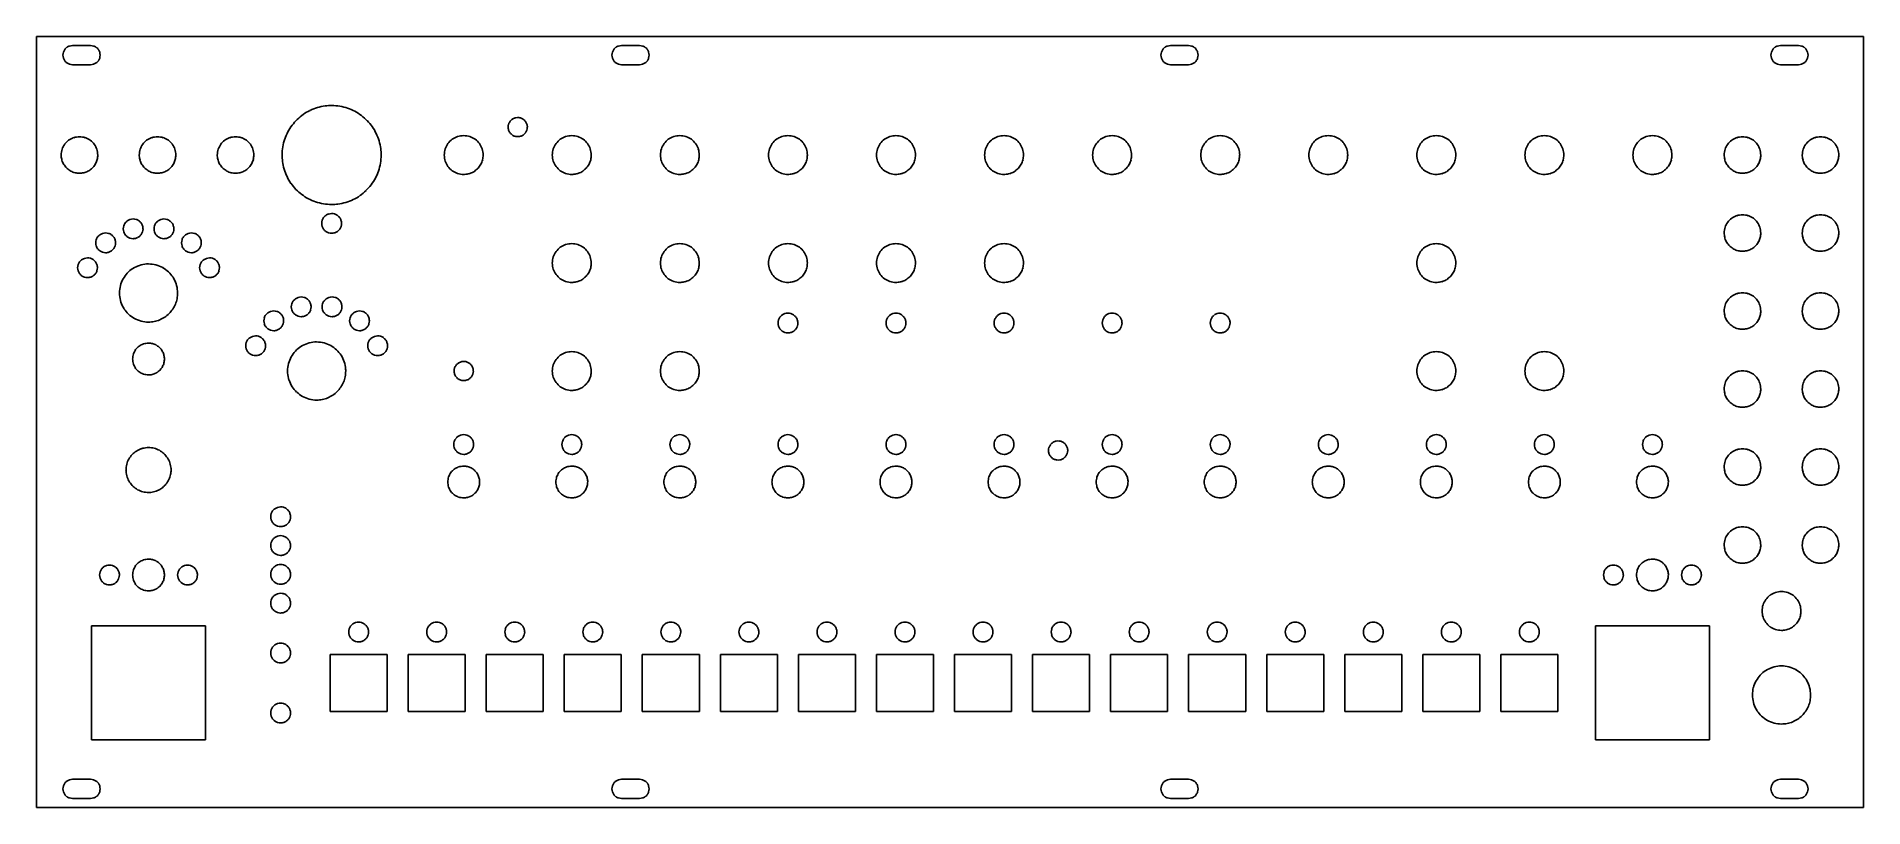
# Model space of a CAD drawing. Header units: millimetres. Extents: x 20 to 324, y 20 to 149.
import ezdxf

# ---------------------------------------------------------------- set-up
doc = ezdxf.new("R2010")
doc.units = ezdxf.units.MM
doc.layers.get('0').update_dxf_attribs({"linetype": 'CONTINUOUS'})

msp = doc.modelspace()

# ---------------------------------------------------------------- linework, layer by layer
for p, q in [((20, 148.5, 1.59), (324.3, 148.5, 1.59)), ((20, 20, 1.59), (20, 148.5, 1.59)), ((29, 147), (26, 147)), ((120.44, 147), (117.44, 147)), ((211.88, 147), (208.88, 147)), ((313.48, 147), (310.48, 147)), ((324.3, 148.5, 1.59), (324.3, 20, 1.59)), ((26, 143.8), (29, 143.8)), ((117.44, 143.8), (120.44, 143.8)), ((208.88, 143.8), (211.88, 143.8)), ((310.48, 143.8), (313.48, 143.8)), ((99.26, 134.73), (99.35, 134.79)), ((100.86, 134.84), (100.95, 134.79)), ((98.55, 133.29), (98.55, 133.4)), ((99.44, 131.96), (99.35, 132.01)), ((101.04, 132.07), (100.95, 132.01)), ((101.75, 133.51), (101.75, 133.4)), ((24.1, 128.6), (24.1, 128.75)), ((37.1, 128.6), (37.1, 128.75)), ((50.1, 128.6), (50.1, 128.75)), ((301.1, 128.6), (301.1, 128.75)), ((314.1, 128.6), (314.1, 128.75)), ((25.1, 126.49), (24.99, 126.59)), ((27.3, 125.7), (27.15, 125.7)), ((29.41, 126.7), (29.31, 126.59)), ((38.1, 126.49), (37.99, 126.59)), ((40.3, 125.7), (40.15, 125.7)), ((42.41, 126.7), (42.31, 126.59)), ((51.1, 126.49), (50.99, 126.59)), ((53.3, 125.7), (53.15, 125.7)), ((55.41, 126.7), (55.31, 126.59)), ((91.31, 125.5), (91.15, 125.5)), ((93.56, 126.57), (93.45, 126.45)), ((109.31, 125.5), (109.15, 125.5)), ((111.56, 126.57), (111.45, 126.45)), ((127.31, 125.5), (127.15, 125.5)), ((129.56, 126.57), (129.45, 126.45)), ((145.31, 125.5), (145.15, 125.5)), ((147.56, 126.57), (147.45, 126.45)), ((163.31, 125.5), (163.15, 125.5)), ((165.56, 126.57), (165.45, 126.45)), ((181.31, 125.5), (181.15, 125.5)), ((183.56, 126.57), (183.45, 126.45)), ((199.31, 125.5), (199.15, 125.5)), ((201.56, 126.57), (201.45, 126.45)), ((217.31, 125.5), (217.15, 125.5)), ((219.56, 126.57), (219.45, 126.45)), ((235.31, 125.5), (235.15, 125.5)), ((237.56, 126.57), (237.45, 126.45)), ((253.31, 125.5), (253.15, 125.5)), ((255.56, 126.57), (255.45, 126.45)), ((271.31, 125.5), (271.15, 125.5)), ((273.56, 126.57), (273.45, 126.45)), ((289.31, 125.5), (289.15, 125.5)), ((291.56, 126.57), (291.45, 126.45)), ((302.1, 126.49), (301.99, 126.59)), ((304.3, 125.7), (304.15, 125.7)), ((306.41, 126.7), (306.31, 126.59)), ((315.1, 126.49), (314.99, 126.59)), ((317.3, 125.7), (317.15, 125.7)), ((319.41, 126.7), (319.31, 126.59)), ((301.1, 115.6), (301.1, 115.75)), ((314.1, 115.6), (314.1, 115.75)), ((302.1, 113.49), (301.99, 113.59)), ((304.3, 112.7), (304.15, 112.7)), ((306.41, 113.7), (306.31, 113.59)), ((315.1, 113.49), (314.99, 113.59)), ((317.3, 112.7), (317.15, 112.7)), ((319.41, 113.7), (319.31, 113.59)), ((109.31, 107.5), (109.15, 107.5)), ((111.56, 108.57), (111.45, 108.45)), ((127.31, 107.5), (127.15, 107.5)), ((129.56, 108.57), (129.45, 108.45)), ((145.31, 107.5), (145.15, 107.5)), ((147.56, 108.57), (147.45, 108.45)), ((163.31, 107.5), (163.15, 107.5)), ((165.56, 108.57), (165.45, 108.45)), ((181.31, 107.5), (181.15, 107.5)), ((183.56, 108.57), (183.45, 108.45)), ((253.31, 107.5), (253.15, 107.5)), ((255.56, 108.57), (255.45, 108.45)), ((301.1, 102.6), (301.1, 102.75)), ((302.1, 100.49), (301.99, 100.59)), ((306.41, 100.7), (306.31, 100.59)), ((314.1, 102.6), (314.1, 102.75)), ((315.1, 100.49), (314.99, 100.59)), ((319.41, 100.7), (319.31, 100.59)), ((304.3, 99.7), (304.15, 99.7)), ((317.3, 99.7), (317.15, 99.7)), ((40.43, 96.71), (40.53, 96.62)), ((41.3, 94.88), (41.3, 94.75)), ((38.78, 92.1), (38.65, 92.1)), ((40.62, 92.97), (40.53, 92.88)), ((89.55, 92.75), (89.56, 92.64)), ((90.35, 94.13), (90.26, 94.08)), ((90.35, 91.36), (90.45, 91.31)), ((91.95, 94.13), (91.86, 94.19)), ((91.95, 91.36), (92.04, 91.42)), ((92.75, 92.75), (92.75, 92.86)), ((109.31, 89.5), (109.15, 89.5)), ((111.56, 90.57), (111.45, 90.45)), ((127.31, 89.5), (127.15, 89.5)), ((129.56, 90.57), (129.45, 90.45)), ((253.31, 89.5), (253.15, 89.5)), ((255.56, 90.57), (255.45, 90.45)), ((271.31, 89.5), (271.15, 89.5)), ((273.56, 90.57), (273.45, 90.45)), ((301.1, 89.6), (301.1, 89.75)), ((314.1, 89.6), (314.1, 89.75)), ((302.1, 87.49), (301.99, 87.59)), ((304.3, 86.7), (304.15, 86.7)), ((306.41, 87.7), (306.31, 87.59)), ((315.1, 87.49), (314.99, 87.59)), ((317.3, 86.7), (317.15, 86.7)), ((319.41, 87.7), (319.31, 87.59)), ((188.55, 79.5), (188.56, 79.39)), ((189.35, 80.88), (189.26, 80.83)), ((190.95, 80.88), (190.86, 80.94)), ((191.75, 79.5), (191.75, 79.61)), ((92.93, 76.21), (93.03, 76.12)), ((110.93, 76.21), (111.03, 76.12)), ((128.93, 76.21), (129.03, 76.12)), ((146.93, 76.21), (147.03, 76.12)), ((164.93, 76.21), (165.03, 76.12)), ((182.93, 76.21), (183.03, 76.12)), ((189.35, 78.11), (189.45, 78.06)), ((190.95, 78.11), (191.04, 78.17)), ((200.93, 76.21), (201.03, 76.12)), ((218.93, 76.21), (219.03, 76.12)), ((236.93, 76.21), (237.03, 76.12)), ((254.93, 76.21), (255.03, 76.12)), ((272.93, 76.21), (273.03, 76.12)), ((290.93, 76.21), (291.03, 76.12)), ((301.1, 76.6), (301.1, 76.75)), ((314.1, 76.6), (314.1, 76.75)), ((93.8, 74.38), (93.8, 74.25)), ((111.8, 74.38), (111.8, 74.25)), ((129.8, 74.38), (129.8, 74.25)), ((147.8, 74.38), (147.8, 74.25)), ((165.8, 74.38), (165.8, 74.25)), ((183.8, 74.38), (183.8, 74.25)), ((201.8, 74.38), (201.8, 74.25)), ((219.8, 74.38), (219.8, 74.25)), ((237.8, 74.38), (237.8, 74.25)), ((255.8, 74.38), (255.8, 74.25)), ((273.8, 74.38), (273.8, 74.25)), ((291.8, 74.38), (291.8, 74.25)), ((302.1, 74.49), (301.99, 74.59)), ((304.3, 73.7), (304.15, 73.7)), ((306.41, 74.7), (306.31, 74.59)), ((315.1, 74.49), (314.99, 74.59)), ((317.3, 73.7), (317.15, 73.7)), ((319.41, 74.7), (319.31, 74.59)), ((91.28, 71.6), (91.15, 71.6)), ((93.12, 72.47), (93.03, 72.38)), ((109.28, 71.6), (109.15, 71.6)), ((111.12, 72.47), (111.03, 72.38)), ((127.28, 71.6), (127.15, 71.6)), ((129.12, 72.47), (129.03, 72.38)), ((145.28, 71.6), (145.15, 71.6)), ((147.12, 72.47), (147.03, 72.38)), ((163.28, 71.6), (163.15, 71.6)), ((165.12, 72.47), (165.03, 72.38)), ((181.28, 71.6), (181.15, 71.6)), ((183.12, 72.47), (183.03, 72.38)), ((199.28, 71.6), (199.15, 71.6)), ((201.12, 72.47), (201.03, 72.38)), ((217.28, 71.6), (217.15, 71.6)), ((219.12, 72.47), (219.03, 72.38)), ((235.28, 71.6), (235.15, 71.6)), ((237.12, 72.47), (237.03, 72.38)), ((253.28, 71.6), (253.15, 71.6)), ((255.12, 72.47), (255.03, 72.38)), ((271.28, 71.6), (271.15, 71.6)), ((273.12, 72.47), (273.03, 72.38)), ((289.28, 71.6), (289.15, 71.6)), ((291.12, 72.47), (291.03, 72.38)), ((301.1, 63.6), (301.1, 63.75)), ((302.1, 61.49), (301.99, 61.59)), ((306.41, 61.7), (306.31, 61.59)), ((314.1, 63.6), (314.1, 63.75)), ((315.1, 61.49), (314.99, 61.59)), ((319.41, 61.7), (319.31, 61.59)), ((40.43, 60.71), (40.53, 60.62)), ((41.3, 58.88), (41.3, 58.75)), ((290.93, 60.71), (291.02, 60.62)), ((291.8, 58.88), (291.8, 58.75)), ((304.3, 60.7), (304.15, 60.7)), ((317.3, 60.7), (317.15, 60.7)), ((38.78, 56.1), (38.65, 56.1)), ((40.62, 56.97), (40.53, 56.88)), ((289.28, 56.1), (289.15, 56.1)), ((291.11, 56.97), (291.02, 56.88)), ((29.15, 50.25), (48.15, 50.25)), ((29.15, 31.25), (29.15, 50.25)), ((48.15, 50.25), (48.15, 31.25)), ((279.65, 50.25), (298.65, 50.25)), ((279.65, 31.25), (279.65, 50.25)), ((298.65, 50.25), (298.65, 31.25)), ((310.81, 49.5), (310.65, 49.5)), ((313.06, 50.57), (312.95, 50.45)), ((68.9, 45.5), (78.4, 45.5)), ((68.9, 36), (68.9, 45.5)), ((78.4, 45.5), (78.4, 36)), ((81.9, 45.5), (91.4, 45.5)), ((81.9, 36), (81.9, 45.5)), ((91.4, 45.5), (91.4, 36)), ((94.9, 45.5), (104.4, 45.5)), ((94.9, 36), (94.9, 45.5)), ((104.4, 45.5), (104.4, 36)), ((107.9, 45.5), (117.4, 45.5)), ((107.9, 36), (107.9, 45.5)), ((117.4, 45.5), (117.4, 36)), ((120.9, 45.5), (130.4, 45.5)), ((120.9, 36), (120.9, 45.5)), ((130.4, 45.5), (130.4, 36)), ((133.9, 45.5), (143.4, 45.5)), ((133.9, 36), (133.9, 45.5)), ((143.4, 45.5), (143.4, 36)), ((146.9, 45.5), (156.4, 45.5)), ((146.9, 36), (146.9, 45.5)), ((156.4, 45.5), (156.4, 36)), ((159.9, 45.5), (169.4, 45.5)), ((159.9, 36), (159.9, 45.5)), ((169.4, 45.5), (169.4, 36)), ((172.9, 45.5), (182.4, 45.5)), ((172.9, 36), (172.9, 45.5)), ((182.4, 45.5), (182.4, 36)), ((185.9, 45.5), (195.4, 45.5)), ((185.9, 36), (185.9, 45.5)), ((195.4, 45.5), (195.4, 36)), ((198.9, 45.5), (208.4, 45.5)), ((198.9, 36), (198.9, 45.5)), ((208.4, 45.5), (208.4, 36)), ((211.9, 45.5), (221.4, 45.5)), ((211.9, 36), (211.9, 45.5)), ((221.4, 45.5), (221.4, 36)), ((224.9, 45.5), (234.4, 45.5)), ((224.9, 36), (224.9, 45.5)), ((234.4, 45.5), (234.4, 36)), ((237.9, 45.5), (247.4, 45.5)), ((237.9, 36), (237.9, 45.5)), ((247.4, 45.5), (247.4, 36)), ((250.9, 45.5), (260.4, 45.5)), ((250.9, 36), (250.9, 45.5)), ((260.4, 45.5), (260.4, 36)), ((263.9, 45.5), (273.4, 45.5)), ((263.9, 36), (263.9, 45.5)), ((273.4, 45.5), (273.4, 36)), ((78.4, 36), (68.9, 36)), ((91.4, 36), (81.9, 36)), ((104.4, 36), (94.9, 36)), ((117.4, 36), (107.9, 36)), ((130.4, 36), (120.9, 36)), ((143.4, 36), (133.9, 36)), ((156.4, 36), (146.9, 36)), ((169.4, 36), (159.9, 36)), ((182.4, 36), (172.9, 36)), ((195.4, 36), (185.9, 36)), ((208.4, 36), (198.9, 36)), ((221.4, 36), (211.9, 36)), ((234.4, 36), (224.9, 36)), ((247.4, 36), (237.9, 36)), ((260.4, 36), (250.9, 36)), ((273.4, 36), (263.9, 36)), ((48.15, 31.25), (29.15, 31.25)), ((298.65, 31.25), (279.65, 31.25)), ((29, 24.7), (26, 24.7)), ((120.44, 24.7), (117.44, 24.7)), ((211.88, 24.7), (208.88, 24.7)), ((313.48, 24.7), (310.48, 24.7)), ((26, 21.5), (29, 21.5)), ((117.44, 21.5), (120.44, 21.5)), ((208.88, 21.5), (211.88, 21.5)), ((310.48, 21.5), (313.48, 21.5)), ((324.3, 20, 1.59), (20, 20, 1.59))]:
    msp.add_line(p, q)
for centre, radius, start, end in [((26.7, 145.04), 2.38, 146.7039, 158.605), ((26.57, 144.83), 2.41, 129.1579, 140.8421), ((26.36, 144.7), 2.38, 111.395, 123.2961), ((26.13, 144.61), 2.39, 93.0087, 105.3161), ((28.87, 144.61), 2.39, 74.6839, 86.9913), ((28.64, 144.7), 2.38, 56.7039, 68.6051), ((28.43, 144.83), 2.41, 39.1579, 50.8421), ((28.3, 145.04), 2.38, 21.3949, 33.2961), ((118.14, 145.04), 2.38, 146.7039, 158.605), ((118.01, 144.83), 2.41, 129.1579, 140.8421), ((117.8, 144.7), 2.38, 111.395, 123.2961), ((117.57, 144.61), 2.39, 93.0087, 105.3161), ((120.31, 144.61), 2.39, 74.6839, 86.9913), ((120.08, 144.7), 2.38, 56.7039, 68.6051), ((119.87, 144.83), 2.41, 39.1579, 50.8421), ((119.74, 145.04), 2.38, 21.3949, 33.2961), ((209.58, 145.04), 2.38, 146.7039, 158.605), ((209.45, 144.83), 2.41, 129.1579, 140.8421), ((209.24, 144.7), 2.38, 111.395, 123.2961), ((209.01, 144.61), 2.39, 93.0087, 105.3161), ((211.75, 144.61), 2.39, 74.6839, 86.9913), ((211.52, 144.7), 2.38, 56.7039, 68.6051), ((211.31, 144.83), 2.41, 39.1579, 50.8421), ((211.18, 145.04), 2.38, 21.3949, 33.2961), ((311.18, 145.04), 2.38, 146.7039, 158.605), ((311.05, 144.83), 2.41, 129.1579, 140.8421), ((310.84, 144.7), 2.38, 111.395, 123.2961), ((310.61, 144.61), 2.39, 93.0087, 105.3161), ((313.35, 144.61), 2.39, 74.6839, 86.9913), ((313.12, 144.7), 2.38, 56.7039, 68.605), ((312.91, 144.83), 2.41, 39.1579, 50.8421), ((312.78, 145.04), 2.38, 21.395, 33.2961), ((26.79, 145.27), 2.39, 164.6838, 176.9912), ((26.79, 145.53), 2.39, 183.0088, 195.3162), ((26.7, 145.76), 2.38, 201.395, 213.2961), ((26.57, 145.97), 2.41, 219.1579, 230.8421), ((26.36, 146.1), 2.38, 236.7039, 248.605), ((26.13, 146.19), 2.39, 254.6838, 266.9912), ((28.87, 146.19), 2.39, 273.0087, 285.3161), ((28.64, 146.1), 2.38, 291.395, 303.2961), ((28.43, 145.97), 2.41, 309.1579, 320.8421), ((28.3, 145.76), 2.38, 326.7039, 338.605), ((28.21, 145.27), 2.39, 3.0087, 15.3161), ((28.21, 145.53), 2.39, 344.6839, 356.9913), ((118.23, 145.27), 2.39, 164.6838, 176.9912), ((118.23, 145.53), 2.39, 183.0088, 195.3162), ((118.14, 145.76), 2.38, 201.395, 213.2961), ((118.01, 145.97), 2.41, 219.1579, 230.8421), ((117.8, 146.1), 2.38, 236.7039, 248.605), ((117.57, 146.19), 2.39, 254.6838, 266.9912), ((120.31, 146.19), 2.39, 273.0087, 285.3161), ((120.08, 146.1), 2.38, 291.395, 303.2961), ((119.87, 145.97), 2.41, 309.1579, 320.8421), ((119.74, 145.76), 2.38, 326.7039, 338.605), ((119.65, 145.27), 2.39, 3.0087, 15.3161), ((119.65, 145.53), 2.39, 344.6839, 356.9913), ((209.67, 145.27), 2.39, 164.6838, 176.9912), ((209.67, 145.53), 2.39, 183.0088, 195.3162), ((209.58, 145.76), 2.38, 201.395, 213.2961), ((209.45, 145.97), 2.41, 219.1579, 230.8421), ((209.24, 146.1), 2.38, 236.7039, 248.605), ((209.01, 146.19), 2.39, 254.6838, 266.9912), ((211.75, 146.19), 2.39, 273.0087, 285.3161), ((211.52, 146.1), 2.38, 291.395, 303.2961), ((211.31, 145.97), 2.41, 309.1579, 320.8421), ((211.18, 145.76), 2.38, 326.7039, 338.605), ((211.09, 145.27), 2.39, 3.0087, 15.3161), ((211.09, 145.53), 2.39, 344.6839, 356.9913), ((311.27, 145.27), 2.39, 164.6839, 176.9913), ((311.27, 145.53), 2.39, 183.0087, 195.3161), ((311.18, 145.76), 2.38, 201.395, 213.2961), ((311.05, 145.97), 2.41, 219.1579, 230.8421), ((310.84, 146.1), 2.38, 236.7039, 248.605), ((310.61, 146.19), 2.39, 254.6838, 266.9912), ((313.35, 146.19), 2.39, 273.0087, 285.3161), ((313.12, 146.1), 2.38, 291.395, 303.2961), ((312.91, 145.97), 2.41, 309.1579, 320.8421), ((312.78, 145.76), 2.38, 326.7039, 338.605), ((312.69, 145.27), 2.39, 3.0087, 15.3161), ((312.69, 145.53), 2.39, 344.6839, 356.9913), ((69.41, 124.51), 12.49, 91.1978, 96.0465), ((68.81, 124.56), 12.45, 82.1127, 88.441), ((72.29, 125.96), 12.43, 135.4426, 141.4195), ((71.81, 125.52), 12.43, 126.4739, 132.4582), ((71.24, 125.21), 12.36, 117.4182, 123.4695), ((70.62, 124.99), 12.28, 108.2084, 114.3667), ((69.98, 124.78), 12.3, 98.8275, 105.097), ((68.17, 124.84), 12.28, 72.7146, 78.9599), ((67.54, 125.04), 12.29, 63.486, 69.6173), ((66.92, 125.27), 12.38, 54.4164, 60.4474), ((66.37, 125.61), 12.43, 45.4426, 51.4195), ((65.92, 126.09), 12.43, 36.4739, 42.4582), ((100.94, 133.27), 2.39, 164.2764, 176.8737), ((100.86, 133.02), 2.39, 145.6678, 158.0501), ((100.69, 132.82), 2.39, 126.9314, 139.4651), ((100.43, 132.65), 2.39, 104.2764, 116.8738), ((100.18, 132.6), 2.39, 85.6678, 98.0501), ((99.92, 132.64), 2.39, 66.9314, 79.465), ((99.64, 132.79), 2.39, 44.2764, 56.8737), ((99.47, 132.98), 2.39, 25.6678, 38.0501), ((99.38, 133.22), 2.39, 6.9314, 19.4651), ((28.24, 127.65), 4.59, 129.1579, 140.8421), ((27.84, 127.41), 4.55, 111.3949, 123.2961), ((27.39, 127.25), 4.55, 93.0087, 105.3161), ((26.91, 127.25), 4.55, 74.6839, 86.9913), ((26.46, 127.41), 4.55, 56.7039, 68.6051), ((26.06, 127.65), 4.59, 39.1579, 50.8421), ((41.24, 127.65), 4.59, 129.1579, 140.8421), ((40.84, 127.41), 4.55, 111.3949, 123.2961), ((40.39, 127.25), 4.55, 93.0087, 105.3161), ((39.91, 127.25), 4.55, 74.6839, 86.9913), ((39.46, 127.41), 4.55, 56.7039, 68.6051), ((39.06, 127.65), 4.59, 39.1579, 50.8421), ((54.24, 127.65), 4.59, 129.1579, 140.8421), ((53.84, 127.41), 4.55, 111.3949, 123.2961), ((53.39, 127.25), 4.55, 93.0087, 105.3161), ((52.91, 127.25), 4.55, 74.6839, 86.9913), ((52.46, 127.41), 4.55, 56.7039, 68.6051), ((52.06, 127.65), 4.59, 39.1579, 50.8421), ((73.06, 127.77), 12.28, 162.7146, 168.96), ((72.86, 127.13), 12.29, 153.486, 159.6173), ((72.63, 126.52), 12.38, 144.4164, 150.4474), ((65.61, 126.66), 12.36, 27.4182, 33.4695), ((65.39, 127.28), 12.28, 18.2084, 24.3667), ((65.18, 127.92), 12.3, 8.8276, 15.097), ((92.32, 127.58), 4.89, 129.1579, 140.8421), ((91.89, 127.32), 4.84, 111.395, 123.2961), ((91.41, 127.15), 4.85, 93.0088, 105.3161), ((90.9, 127.15), 4.85, 74.6839, 86.9913), ((90.41, 127.32), 4.84, 56.7039, 68.6051), ((89.98, 127.58), 4.89, 39.1579, 50.8421), ((100.92, 133.58), 2.39, 186.9314, 199.4651), ((100.83, 133.82), 2.39, 205.6678, 218.0501), ((100.66, 134.02), 2.39, 224.2764, 236.8737), ((100.38, 134.16), 2.39, 246.9314, 259.4651), ((100.12, 134.2), 2.39, 265.6678, 278.0501), ((99.87, 134.15), 2.39, 284.2764, 296.8738), ((99.61, 133.98), 2.39, 306.9314, 319.4651), ((99.44, 133.78), 2.39, 325.6678, 338.0501), ((99.36, 133.53), 2.39, 344.2764, 356.8737), ((110.32, 127.58), 4.89, 129.1579, 140.8421), ((109.89, 127.32), 4.84, 111.395, 123.2961), ((109.41, 127.15), 4.85, 93.0088, 105.3162), ((108.9, 127.15), 4.85, 74.6839, 86.9913), ((108.41, 127.32), 4.84, 56.7039, 68.6051), ((107.98, 127.58), 4.89, 39.1579, 50.8421), ((128.32, 127.58), 4.89, 129.1579, 140.8421), ((127.89, 127.32), 4.84, 111.395, 123.2961), ((127.41, 127.15), 4.85, 93.0088, 105.3162), ((126.9, 127.15), 4.85, 74.6839, 86.9913), ((126.41, 127.32), 4.84, 56.7039, 68.605), ((125.98, 127.58), 4.89, 39.1579, 50.8421), ((146.32, 127.58), 4.89, 129.1579, 140.8421), ((145.89, 127.32), 4.84, 111.395, 123.2961), ((145.41, 127.15), 4.85, 93.0088, 105.3162), ((144.9, 127.15), 4.85, 74.6839, 86.9913), ((144.41, 127.32), 4.84, 56.7039, 68.6051), ((143.99, 127.58), 4.89, 39.1579, 50.8421), ((164.32, 127.58), 4.89, 129.1579, 140.8421), ((163.89, 127.32), 4.84, 111.395, 123.2961), ((163.41, 127.15), 4.85, 93.0088, 105.3162), ((162.9, 127.15), 4.85, 74.6839, 86.9913), ((162.41, 127.32), 4.84, 56.7039, 68.605), ((161.98, 127.58), 4.89, 39.1579, 50.8421), ((182.32, 127.58), 4.89, 129.1579, 140.8421), ((181.89, 127.32), 4.84, 111.395, 123.2961), ((181.41, 127.15), 4.85, 93.0088, 105.3161), ((180.9, 127.15), 4.85, 74.6839, 86.9913), ((180.41, 127.32), 4.84, 56.7039, 68.6051), ((179.98, 127.58), 4.89, 39.1579, 50.8421), ((200.32, 127.58), 4.89, 129.1579, 140.8421), ((199.89, 127.32), 4.84, 111.395, 123.2961), ((199.41, 127.15), 4.85, 93.0088, 105.3161), ((198.9, 127.15), 4.85, 74.6839, 86.9913), ((198.41, 127.32), 4.84, 56.7039, 68.6051), ((197.98, 127.58), 4.89, 39.1579, 50.8421), ((218.32, 127.58), 4.89, 129.1579, 140.8421), ((217.89, 127.32), 4.84, 111.395, 123.2961), ((217.41, 127.15), 4.85, 93.0088, 105.3161), ((216.9, 127.15), 4.85, 74.6839, 86.9913), ((216.41, 127.32), 4.84, 56.7039, 68.6051), ((215.99, 127.58), 4.89, 39.1579, 50.8421), ((236.32, 127.58), 4.89, 129.1579, 140.8421), ((235.89, 127.32), 4.84, 111.395, 123.2961), ((235.41, 127.15), 4.85, 93.0088, 105.3161), ((234.9, 127.15), 4.85, 74.6839, 86.9913), ((234.41, 127.32), 4.84, 56.7039, 68.6051), ((233.99, 127.58), 4.89, 39.1579, 50.8421), ((254.32, 127.58), 4.89, 129.1579, 140.8421), ((253.89, 127.32), 4.84, 111.395, 123.2961), ((253.41, 127.15), 4.85, 93.0088, 105.3162), ((252.9, 127.15), 4.85, 74.6839, 86.9913), ((252.41, 127.32), 4.84, 56.7039, 68.6051), ((251.99, 127.58), 4.89, 39.1579, 50.8421), ((272.32, 127.58), 4.89, 129.1579, 140.8421), ((271.89, 127.32), 4.84, 111.395, 123.2961), ((271.41, 127.15), 4.85, 93.0088, 105.3162), ((270.9, 127.15), 4.85, 74.6839, 86.9913), ((270.41, 127.32), 4.84, 56.7039, 68.6051), ((269.98, 127.58), 4.89, 39.1579, 50.8421), ((290.32, 127.58), 4.89, 129.1579, 140.8421), ((289.89, 127.32), 4.84, 111.395, 123.2961), ((289.41, 127.15), 4.85, 93.0088, 105.3162), ((288.9, 127.15), 4.85, 74.6839, 86.9913), ((288.41, 127.32), 4.84, 56.7039, 68.605), ((287.99, 127.58), 4.89, 39.1579, 50.8421), ((305.25, 127.65), 4.59, 129.1579, 140.8421), ((304.85, 127.41), 4.55, 111.3949, 123.2961), ((304.39, 127.25), 4.55, 93.0087, 105.3161), ((303.91, 127.25), 4.55, 74.6839, 86.9913), ((303.46, 127.41), 4.55, 56.7039, 68.6051), ((303.06, 127.65), 4.59, 39.1579, 50.8421), ((318.25, 127.65), 4.59, 129.1579, 140.8421), ((317.85, 127.41), 4.55, 111.3949, 123.2961), ((317.39, 127.25), 4.55, 93.0087, 105.3161), ((316.91, 127.25), 4.55, 74.6839, 86.9913), ((316.46, 127.41), 4.55, 56.7039, 68.6051), ((316.06, 127.65), 4.59, 39.1579, 50.8421), ((28.65, 128.51), 4.55, 164.6838, 176.9912), ((28.65, 129.01), 4.56, 185.1815, 194.5686), ((28.54, 129.37), 4.57, 199.2364, 208.5629), ((28.49, 128.05), 4.55, 146.7039, 158.605), ((25.81, 128.05), 4.55, 21.395, 33.2961), ((25.73, 129.3), 4.57, 334.2365, 343.5629), ((25.65, 128.51), 4.55, 3.0088, 15.3162), ((25.64, 128.94), 4.56, 348.2394, 357.654), ((41.65, 128.51), 4.55, 164.6838, 176.9912), ((41.65, 129.01), 4.56, 185.1815, 194.5685), ((41.54, 129.37), 4.57, 199.2364, 208.5629), ((41.49, 128.05), 4.55, 146.7039, 158.605), ((38.81, 128.05), 4.55, 21.395, 33.2961), ((38.73, 129.3), 4.57, 334.2364, 343.5629), ((38.65, 128.51), 4.55, 3.0088, 15.3162), ((38.64, 128.94), 4.56, 348.2394, 357.654), ((54.65, 128.51), 4.55, 164.6838, 176.9912), ((54.65, 129.01), 4.56, 185.1815, 194.5685), ((54.54, 129.37), 4.57, 199.2364, 208.5629), ((54.49, 128.05), 4.55, 146.7039, 158.605), ((51.81, 128.05), 4.55, 21.395, 33.2961), ((51.73, 129.3), 4.57, 334.2365, 343.5629), ((51.65, 128.51), 4.55, 3.0088, 15.3162), ((51.64, 128.94), 4.56, 348.2394, 357.654), ((73.34, 128.41), 12.45, 172.1127, 178.441), ((73.39, 129.01), 12.49, 181.1978, 186.0465), ((64.96, 129.09), 12.45, 352.1127, 358.441), ((64.91, 128.49), 12.49, 1.1978, 6.0466), ((92.75, 128.49), 4.85, 164.6838, 176.9912), ((92.75, 129), 4.85, 183.0087, 195.3161), ((92.58, 128.01), 4.84, 146.7039, 158.605), ((89.73, 128.01), 4.84, 21.395, 33.2961), ((89.64, 129.33), 4.87, 334.2364, 343.5629), ((89.55, 128.49), 4.85, 3.0088, 15.3162), ((89.54, 128.95), 4.86, 348.2394, 357.654), ((110.75, 128.49), 4.85, 164.6839, 176.9912), ((110.75, 129), 4.85, 183.0087, 195.3161), ((110.58, 128.01), 4.84, 146.7039, 158.605), ((107.73, 128.01), 4.84, 21.395, 33.2961), ((107.64, 129.33), 4.87, 334.2364, 343.5629), ((107.55, 128.49), 4.85, 3.0088, 15.3162), ((107.54, 128.95), 4.86, 348.2394, 357.654), ((128.75, 128.49), 4.85, 164.6838, 176.9912), ((128.75, 129), 4.85, 183.0087, 195.3161), ((128.58, 128.01), 4.84, 146.7039, 158.605), ((125.73, 128.01), 4.84, 21.395, 33.2961), ((125.64, 129.33), 4.87, 334.2365, 343.5629), ((125.55, 128.49), 4.85, 3.0088, 15.3162), ((125.54, 128.95), 4.86, 348.2394, 357.654), ((146.75, 128.49), 4.85, 164.6839, 176.9912), ((146.75, 129), 4.85, 183.0087, 195.3161), ((146.58, 128.01), 4.84, 146.7039, 158.605), ((143.73, 128.01), 4.84, 21.395, 33.2961), ((143.64, 129.33), 4.87, 334.2364, 343.5629), ((143.56, 128.49), 4.85, 3.0088, 15.3162), ((143.54, 128.95), 4.86, 348.2394, 357.654), ((164.75, 128.49), 4.85, 164.6838, 176.9912), ((164.75, 129), 4.85, 183.0087, 195.3161), ((164.58, 128.01), 4.84, 146.7039, 158.605), ((161.73, 128.01), 4.84, 21.395, 33.2961), ((161.64, 129.33), 4.87, 334.2365, 343.5629), ((161.56, 128.49), 4.85, 3.0088, 15.3162), ((161.54, 128.95), 4.86, 348.2394, 357.654), ((182.75, 128.49), 4.85, 164.6838, 176.9912), ((182.75, 129), 4.85, 183.0087, 195.3161), ((182.58, 128.01), 4.84, 146.7039, 158.605), ((179.73, 128.01), 4.84, 21.395, 33.2961), ((179.64, 129.33), 4.87, 334.2364, 343.5629), ((179.56, 128.49), 4.85, 3.0088, 15.3162), ((179.54, 128.95), 4.86, 348.2394, 357.654), ((200.75, 128.49), 4.85, 164.6839, 176.9912), ((200.75, 129), 4.85, 183.0087, 195.3161), ((200.58, 128.01), 4.84, 146.7039, 158.605), ((197.73, 128.01), 4.84, 21.395, 33.2961), ((197.64, 129.33), 4.87, 334.2364, 343.5629), ((197.55, 128.49), 4.85, 3.0088, 15.3162), ((197.54, 128.95), 4.86, 348.2394, 357.654), ((218.75, 128.49), 4.85, 164.6838, 176.9912), ((218.75, 129), 4.85, 183.0087, 195.3161), ((218.58, 128.01), 4.84, 146.7039, 158.605), ((215.73, 128.01), 4.84, 21.395, 33.2961), ((215.64, 129.33), 4.87, 334.2364, 343.5629), ((215.56, 128.49), 4.85, 3.0088, 15.3162), ((215.54, 128.95), 4.86, 348.2394, 357.654), ((236.75, 128.49), 4.85, 164.6839, 176.9912), ((236.75, 129), 4.85, 183.0087, 195.3161), ((236.58, 128.01), 4.84, 146.7039, 158.605), ((233.73, 128.01), 4.84, 21.395, 33.2961), ((233.64, 129.33), 4.87, 334.2364, 343.5629), ((233.56, 128.49), 4.85, 3.0088, 15.3162), ((233.54, 128.95), 4.86, 348.2394, 357.654), ((254.75, 128.49), 4.85, 164.6838, 176.9912), ((254.75, 129), 4.85, 183.0087, 195.3161), ((254.58, 128.01), 4.84, 146.7039, 158.605), ((251.73, 128.01), 4.84, 21.395, 33.2961), ((251.64, 129.33), 4.87, 334.2364, 343.5629), ((251.56, 128.49), 4.85, 3.0088, 15.3162), ((251.54, 128.95), 4.86, 348.2394, 357.654), ((272.75, 128.49), 4.85, 164.6838, 176.9912), ((272.75, 129), 4.85, 183.0087, 195.3161), ((272.58, 128.01), 4.84, 146.7039, 158.605), ((269.73, 128.01), 4.84, 21.395, 33.2961), ((269.64, 129.33), 4.87, 334.2364, 343.5629), ((269.55, 128.49), 4.85, 3.0088, 15.3162), ((269.54, 128.95), 4.86, 348.2394, 357.654), ((290.75, 128.49), 4.85, 164.6838, 176.9912), ((290.75, 129), 4.85, 183.0087, 195.3161), ((290.58, 128.01), 4.84, 146.7039, 158.605), ((287.73, 128.01), 4.84, 21.395, 33.2961), ((287.64, 129.33), 4.87, 334.2364, 343.5629), ((287.56, 128.49), 4.85, 3.0088, 15.3162), ((287.54, 128.95), 4.86, 348.2394, 357.654), ((305.65, 128.51), 4.55, 164.6838, 176.9912), ((305.65, 129.01), 4.56, 185.1815, 194.5686), ((305.54, 129.37), 4.57, 199.2364, 208.5629), ((305.49, 128.05), 4.55, 146.7039, 158.605), ((302.81, 128.05), 4.55, 21.395, 33.2961), ((302.73, 129.3), 4.57, 334.2364, 343.5629), ((302.65, 128.51), 4.55, 3.0088, 15.3162), ((302.64, 128.94), 4.56, 348.2394, 357.654), ((318.65, 128.51), 4.55, 164.6838, 176.9912), ((318.65, 129.01), 4.56, 185.1815, 194.5685), ((318.54, 129.37), 4.57, 199.2364, 208.5629), ((318.49, 128.05), 4.55, 146.7039, 158.605), ((315.81, 128.05), 4.55, 21.395, 33.2961), ((315.73, 129.3), 4.57, 334.2364, 343.5629), ((315.65, 128.51), 4.55, 3.0088, 15.3162), ((315.64, 128.94), 4.56, 348.2394, 357.654), ((28.35, 129.69), 4.56, 213.2394, 222.654), ((28.03, 129.99), 4.56, 230.1815, 239.5686), ((27.7, 130.17), 4.57, 244.2365, 253.5629), ((27.34, 130.26), 4.56, 258.2394, 267.654), ((26.89, 130.25), 4.56, 275.1815, 284.5685), ((26.53, 130.14), 4.57, 289.2364, 298.5629), ((26.21, 129.95), 4.56, 303.2394, 312.654), ((25.91, 129.62), 4.56, 320.1815, 329.5686), ((41.35, 129.69), 4.56, 213.2394, 222.654), ((41.03, 129.99), 4.56, 230.1815, 239.5686), ((40.7, 130.17), 4.57, 244.2364, 253.5629), ((40.34, 130.26), 4.56, 258.2395, 267.6541), ((39.89, 130.25), 4.56, 275.1814, 284.5686), ((39.53, 130.14), 4.57, 289.2364, 298.5629), ((39.21, 129.95), 4.56, 303.2394, 312.654), ((38.91, 129.62), 4.56, 320.1815, 329.5686), ((54.35, 129.69), 4.56, 213.2394, 222.654), ((54.03, 129.99), 4.56, 230.1815, 239.5686), ((53.7, 130.17), 4.57, 244.2365, 253.5629), ((53.34, 130.26), 4.56, 258.2394, 267.654), ((52.89, 130.25), 4.56, 275.1815, 284.5685), ((52.53, 130.14), 4.57, 289.2364, 298.5629), ((52.21, 129.95), 4.56, 303.2394, 312.654), ((51.91, 129.62), 4.56, 320.1815, 329.5686), ((73.12, 129.58), 12.3, 188.8275, 195.097), ((72.91, 130.22), 12.28, 198.2084, 204.3667), ((72.69, 130.84), 12.36, 207.4182, 213.4695), ((65.67, 130.98), 12.38, 324.4164, 330.4474), ((65.44, 130.36), 12.29, 333.486, 339.6173), ((65.24, 129.73), 12.28, 342.7146, 348.9599), ((92.58, 129.49), 4.84, 201.3949, 213.2961), ((92.32, 129.92), 4.89, 219.1579, 230.8421), ((91.89, 130.18), 4.84, 236.7039, 248.605), ((91.41, 130.35), 4.85, 254.6838, 266.9912), ((90.87, 130.35), 4.86, 275.1815, 284.5686), ((90.49, 130.23), 4.87, 289.2364, 298.5629), ((90.15, 130.03), 4.86, 303.2394, 312.654), ((89.83, 129.68), 4.86, 320.1815, 329.5686), ((110.58, 129.49), 4.84, 201.3949, 213.2961), ((110.32, 129.92), 4.89, 219.1579, 230.8421), ((109.89, 130.18), 4.84, 236.7039, 248.605), ((109.41, 130.35), 4.85, 254.6838, 266.9912), ((108.87, 130.35), 4.86, 275.1815, 284.5686), ((108.49, 130.23), 4.87, 289.2364, 298.5629), ((108.15, 130.03), 4.86, 303.2394, 312.654), ((107.83, 129.68), 4.86, 320.1815, 329.5686), ((128.58, 129.49), 4.84, 201.3949, 213.2961), ((128.32, 129.92), 4.89, 219.1579, 230.8421), ((127.89, 130.18), 4.84, 236.7039, 248.605), ((127.41, 130.35), 4.85, 254.6838, 266.9912), ((126.87, 130.35), 4.86, 275.1815, 284.5686), ((126.49, 130.23), 4.87, 289.2364, 298.5629), ((126.15, 130.03), 4.86, 303.2394, 312.654), ((125.83, 129.68), 4.86, 320.1815, 329.5686), ((146.58, 129.49), 4.84, 201.3949, 213.2961), ((146.32, 129.92), 4.89, 219.1579, 230.8421), ((145.89, 130.18), 4.84, 236.7039, 248.605), ((145.41, 130.35), 4.85, 254.6838, 266.9912), ((144.87, 130.35), 4.86, 275.1815, 284.5686), ((144.49, 130.23), 4.87, 289.2364, 298.5629), ((144.15, 130.03), 4.86, 303.2394, 312.654), ((143.83, 129.68), 4.86, 320.1815, 329.5686), ((164.58, 129.49), 4.84, 201.3949, 213.2961), ((164.32, 129.92), 4.89, 219.1579, 230.8421), ((163.89, 130.18), 4.84, 236.7039, 248.605), ((163.41, 130.35), 4.85, 254.6838, 266.9912), ((162.87, 130.35), 4.86, 275.1815, 284.5686), ((162.49, 130.23), 4.87, 289.2364, 298.5629), ((162.15, 130.03), 4.86, 303.2394, 312.654), ((161.83, 129.68), 4.86, 320.1815, 329.5686), ((182.58, 129.49), 4.84, 201.3949, 213.2961), ((182.32, 129.92), 4.89, 219.1579, 230.8421), ((181.89, 130.18), 4.84, 236.7039, 248.605), ((181.41, 130.35), 4.85, 254.6838, 266.9912), ((180.87, 130.35), 4.86, 275.1815, 284.5686), ((180.49, 130.23), 4.87, 289.2364, 298.5629), ((180.15, 130.03), 4.86, 303.2394, 312.654), ((179.83, 129.68), 4.86, 320.1815, 329.5686), ((200.58, 129.49), 4.84, 201.3949, 213.2961), ((200.32, 129.92), 4.89, 219.1579, 230.8421), ((199.89, 130.18), 4.84, 236.7039, 248.605), ((199.41, 130.35), 4.85, 254.6838, 266.9912), ((198.87, 130.35), 4.86, 275.1815, 284.5686), ((198.49, 130.23), 4.87, 289.2364, 298.5629), ((198.15, 130.03), 4.86, 303.2394, 312.654), ((197.83, 129.68), 4.86, 320.1815, 329.5686), ((218.58, 129.49), 4.84, 201.3949, 213.2961), ((218.32, 129.92), 4.89, 219.1579, 230.8421), ((217.89, 130.18), 4.84, 236.7039, 248.605), ((217.41, 130.35), 4.85, 254.6838, 266.9912), ((216.87, 130.35), 4.86, 275.1815, 284.5686), ((216.49, 130.23), 4.87, 289.2364, 298.5629), ((216.15, 130.03), 4.86, 303.2394, 312.654), ((215.83, 129.68), 4.86, 320.1815, 329.5686), ((236.58, 129.49), 4.84, 201.3949, 213.2961), ((236.32, 129.92), 4.89, 219.1579, 230.8421), ((235.89, 130.18), 4.84, 236.7039, 248.605), ((235.41, 130.35), 4.85, 254.6838, 266.9912), ((234.87, 130.35), 4.86, 275.1815, 284.5686), ((234.49, 130.23), 4.87, 289.2364, 298.5629), ((234.15, 130.03), 4.86, 303.2394, 312.654), ((233.83, 129.68), 4.86, 320.1815, 329.5686), ((254.58, 129.49), 4.84, 201.395, 213.2961), ((254.32, 129.92), 4.89, 219.1579, 230.8421), ((253.89, 130.18), 4.84, 236.7039, 248.605), ((253.41, 130.35), 4.85, 254.6838, 266.9912), ((252.87, 130.35), 4.86, 275.1815, 284.5686), ((252.49, 130.23), 4.87, 289.2364, 298.5629), ((252.16, 130.03), 4.86, 303.2394, 312.654), ((251.83, 129.68), 4.86, 320.1815, 329.5686), ((272.58, 129.49), 4.84, 201.395, 213.2961), ((272.32, 129.92), 4.89, 219.1579, 230.8421), ((271.89, 130.18), 4.84, 236.7039, 248.605), ((271.41, 130.35), 4.85, 254.6838, 266.9912), ((270.87, 130.35), 4.86, 275.1815, 284.5685), ((270.49, 130.23), 4.87, 289.2364, 298.5629), ((270.15, 130.03), 4.86, 303.2394, 312.654), ((269.83, 129.68), 4.86, 320.1815, 329.5686), ((290.58, 129.49), 4.84, 201.3949, 213.2961), ((290.32, 129.92), 4.89, 219.1579, 230.8421), ((289.89, 130.18), 4.84, 236.7039, 248.605), ((289.41, 130.35), 4.85, 254.6838, 266.9912), ((288.87, 130.35), 4.86, 275.1815, 284.5686), ((288.49, 130.23), 4.87, 289.2364, 298.5629), ((288.16, 130.03), 4.86, 303.2394, 312.654), ((287.83, 129.68), 4.86, 320.1815, 329.5686), ((305.35, 129.69), 4.56, 213.2394, 222.654), ((305.03, 129.99), 4.56, 230.1815, 239.5686), ((304.7, 130.17), 4.57, 244.2364, 253.5629), ((304.34, 130.26), 4.56, 258.2394, 267.654), ((303.89, 130.25), 4.56, 275.1815, 284.5686), ((303.53, 130.14), 4.57, 289.2365, 298.5629), ((303.22, 129.95), 4.56, 303.2394, 312.654), ((302.91, 129.62), 4.56, 320.1815, 329.5686), ((318.35, 129.69), 4.56, 213.2394, 222.654), ((318.03, 129.99), 4.56, 230.1815, 239.5686), ((317.7, 130.17), 4.57, 244.2365, 253.5629), ((317.34, 130.26), 4.56, 258.2394, 267.654), ((316.89, 130.25), 4.56, 275.1815, 284.5686), ((316.53, 130.14), 4.57, 289.2364, 298.5629), ((316.21, 129.95), 4.56, 303.2394, 312.654), ((315.91, 129.62), 4.56, 320.1815, 329.5686), ((72.38, 131.41), 12.43, 216.4739, 222.4582), ((71.93, 131.88), 12.43, 225.4426, 231.4195), ((71.38, 132.23), 12.38, 234.4164, 240.4474), ((67.06, 132.29), 12.36, 297.4182, 303.4695), ((66.49, 131.98), 12.43, 306.4739, 312.4582), ((66.01, 131.53), 12.43, 315.4426, 321.4195), ((70.76, 132.46), 12.29, 243.486, 249.6173), ((70.13, 132.66), 12.28, 252.7146, 258.9599), ((69.49, 132.94), 12.45, 262.1127, 268.441), ((69.74, 116.76), 2.48, 129.1579, 140.8421), ((69.53, 116.63), 2.46, 111.395, 123.2961), ((69.28, 116.54), 2.46, 93.0088, 105.3162), ((68.89, 132.98), 12.49, 271.1978, 276.0466), ((69.02, 116.54), 2.47, 75.3194, 87.0738), ((68.78, 116.61), 2.47, 57.8094, 69.4828), ((68.62, 116.72), 2.47, 46.6467, 53.2488), ((68.32, 132.72), 12.3, 278.8276, 285.097), ((67.68, 132.51), 12.28, 288.2084, 294.3667), ((304.39, 114.25), 4.55, 93.0087, 105.3161), ((303.91, 114.25), 4.55, 74.6839, 86.9913), ((317.39, 114.25), 4.55, 93.0087, 105.3161), ((316.91, 114.25), 4.55, 74.6839, 86.9913), ((31.88, 113.39), 2.46, 111.395, 123.2962), ((31.64, 113.3), 2.46, 93.0088, 105.3162), ((31.38, 113.3), 2.47, 75.3193, 87.0738), ((31.14, 113.38), 2.47, 57.8094, 69.4828), ((36.89, 116.32), 2.46, 164.6839, 176.9913), ((36.89, 116.57), 2.46, 183.0087, 195.3161), ((36.81, 116.07), 2.46, 146.7039, 158.6051), ((36.81, 116.82), 2.46, 201.3949, 213.2961), ((36.68, 115.85), 2.48, 129.1579, 140.8421), ((36.46, 115.72), 2.46, 111.395, 123.2961), ((36.21, 115.63), 2.46, 93.0088, 105.3162), ((35.96, 115.63), 2.47, 75.3193, 87.0737), ((35.72, 115.71), 2.47, 57.8094, 69.4828), ((35.55, 115.81), 2.47, 46.6469, 53.2489), ((35.42, 115.96), 2.47, 30.3193, 42.0737), ((35.35, 116.81), 2.47, 327.8094, 339.4828), ((35.3, 116.18), 2.47, 12.8093, 24.4828), ((35.27, 116.57), 2.47, 345.3194, 357.0739), ((35.26, 116.37), 2.47, 1.6467, 8.2488), ((42.03, 116.32), 2.46, 164.6839, 176.9913), ((42.03, 116.57), 2.46, 183.0087, 195.3161), ((41.94, 116.07), 2.46, 146.704, 158.6051), ((41.94, 116.82), 2.46, 201.3949, 213.296), ((41.81, 115.85), 2.48, 129.158, 140.8422), ((41.6, 115.72), 2.46, 111.395, 123.2962), ((41.35, 115.63), 2.46, 93.0088, 105.3162), ((41.09, 115.63), 2.47, 75.3193, 87.0737), ((40.85, 115.71), 2.47, 57.8094, 69.4828), ((40.69, 115.81), 2.47, 46.6468, 53.2489), ((40.56, 115.96), 2.47, 30.3193, 42.0737), ((40.48, 116.81), 2.47, 327.8094, 339.4828), ((40.44, 116.18), 2.47, 12.8094, 24.4828), ((40.41, 116.57), 2.47, 345.3193, 357.0738), ((40.4, 116.37), 2.47, 1.6468, 8.2489), ((46.17, 113.39), 2.46, 111.395, 123.2962), ((45.92, 113.3), 2.46, 93.0088, 105.3162), ((45.67, 113.3), 2.47, 75.3193, 87.0738), ((45.43, 113.38), 2.47, 57.8094, 69.4828), ((69.96, 117.22), 2.46, 164.6839, 176.9913), ((69.96, 117.48), 2.46, 183.0087, 195.3161), ((69.87, 116.97), 2.46, 146.7039, 158.6051), ((69.87, 117.72), 2.46, 201.3949, 213.2961), ((69.74, 117.94), 2.48, 219.1579, 230.8421), ((69.53, 118.07), 2.46, 236.7039, 248.605), ((69.28, 118.16), 2.46, 254.6838, 266.9912), ((69.08, 118.17), 2.47, 271.6468, 278.2489), ((68.89, 118.13), 2.47, 282.8094, 294.4828), ((68.66, 118.01), 2.47, 300.3193, 312.0738), ((68.49, 116.86), 2.47, 30.3193, 42.0738), ((68.52, 117.88), 2.47, 316.6468, 323.2489), ((68.41, 117.72), 2.47, 327.8094, 339.4828), ((68.37, 117.09), 2.47, 12.8094, 24.4828), ((68.34, 117.48), 2.47, 345.3193, 357.0737), ((68.33, 117.28), 2.47, 1.6468, 8.2489), ((305.65, 115.51), 4.55, 164.6838, 176.9912), ((305.49, 115.05), 4.55, 146.7039, 158.605), ((305.25, 114.65), 4.59, 129.1579, 140.8421), ((304.85, 114.41), 4.55, 111.3949, 123.2961), ((303.46, 114.41), 4.55, 56.7039, 68.6051), ((303.06, 114.65), 4.59, 39.1579, 50.8421), ((302.81, 115.05), 4.55, 21.395, 33.2961), ((302.65, 115.51), 4.55, 3.0088, 15.3162), ((302.64, 115.94), 4.56, 348.2394, 357.654), ((318.65, 115.51), 4.55, 164.6838, 176.9912), ((318.49, 115.05), 4.55, 146.7039, 158.605), ((318.25, 114.65), 4.59, 129.1579, 140.8421), ((317.85, 114.41), 4.55, 111.3949, 123.2961), ((316.46, 114.41), 4.55, 56.7039, 68.6051), ((316.06, 114.65), 4.59, 39.1579, 50.8421), ((315.81, 115.05), 4.55, 21.395, 33.2961), ((315.65, 115.51), 4.55, 3.0088, 15.3162), ((315.64, 115.94), 4.56, 348.2394, 357.654), ((32.32, 113.98), 2.46, 164.6839, 176.9913), ((32.32, 114.24), 2.46, 183.0087, 195.3161), ((32.23, 113.74), 2.46, 146.704, 158.6051), ((32.23, 114.49), 2.46, 201.3949, 213.296), ((32.1, 113.52), 2.48, 129.158, 140.8422), ((32.1, 114.71), 2.48, 219.1578, 230.8421), ((31.88, 114.84), 2.46, 236.7039, 248.605), ((31.24, 114.89), 2.47, 282.8094, 294.4828), ((31.02, 114.78), 2.47, 300.3193, 312.0738), ((30.98, 113.48), 2.47, 46.6468, 53.2489), ((30.84, 113.63), 2.47, 30.3193, 42.0738), ((30.88, 114.64), 2.47, 316.6467, 323.2488), ((30.77, 114.48), 2.47, 327.8094, 339.4828), ((30.73, 113.85), 2.47, 12.8093, 24.4828), ((30.69, 114.24), 2.47, 345.3194, 357.0738), ((30.69, 114.04), 2.47, 1.6468, 8.2489), ((36.68, 117.04), 2.48, 219.1579, 230.8421), ((36.46, 117.17), 2.46, 236.7039, 248.605), ((36.21, 117.26), 2.46, 254.6838, 266.9912), ((36.01, 117.27), 2.47, 271.6466, 278.2488), ((35.82, 117.23), 2.47, 282.8093, 294.4828), ((35.6, 117.11), 2.47, 300.3193, 312.0737), ((35.45, 116.98), 2.47, 316.6469, 323.2489), ((41.81, 117.04), 2.48, 219.1578, 230.8421), ((41.6, 117.17), 2.46, 236.7039, 248.605), ((41.35, 117.26), 2.46, 254.6838, 266.9912), ((41.15, 117.27), 2.47, 271.6467, 278.2488), ((40.96, 117.23), 2.47, 282.8093, 294.4828), ((40.73, 117.11), 2.47, 300.3193, 312.0737), ((40.59, 116.98), 2.47, 316.6469, 323.2489), ((46.61, 113.98), 2.46, 164.6839, 176.9913), ((46.61, 114.24), 2.46, 183.0087, 195.3161), ((46.52, 113.74), 2.46, 146.704, 158.6051), ((46.52, 114.49), 2.46, 201.3949, 213.296), ((46.39, 113.52), 2.48, 129.158, 140.8422), ((46.39, 114.71), 2.48, 219.1578, 230.8421), ((46.17, 114.84), 2.46, 236.7039, 248.605), ((45.53, 114.89), 2.47, 282.8094, 294.4828), ((45.31, 114.78), 2.47, 300.3193, 312.0738), ((45.27, 113.48), 2.47, 46.6468, 53.2489), ((45.13, 113.63), 2.47, 30.3194, 42.0738), ((45.16, 114.64), 2.47, 316.6467, 323.2488), ((45.06, 114.48), 2.47, 327.8093, 339.4828), ((45.02, 113.85), 2.47, 12.8093, 24.4828), ((44.98, 114.24), 2.47, 345.3194, 357.0739), ((44.97, 114.04), 2.47, 1.6467, 8.2488), ((110.58, 110.01), 4.84, 146.7039, 158.605), ((110.32, 109.58), 4.89, 129.1579, 140.8421), ((109.89, 109.32), 4.84, 111.395, 123.2961), ((109.41, 109.15), 4.85, 93.0088, 105.3162), ((108.9, 109.15), 4.85, 74.6839, 86.9913), ((108.41, 109.32), 4.84, 56.7039, 68.6051), ((107.98, 109.58), 4.89, 39.1579, 50.8421), ((107.73, 110.01), 4.84, 21.395, 33.2961), ((128.58, 110.01), 4.84, 146.7039, 158.605), ((128.32, 109.58), 4.89, 129.1579, 140.8421), ((127.89, 109.32), 4.84, 111.395, 123.2961), ((127.41, 109.15), 4.85, 93.0088, 105.3161), ((126.9, 109.15), 4.85, 74.6839, 86.9913), ((126.41, 109.32), 4.84, 56.7039, 68.6051), ((125.98, 109.58), 4.89, 39.1579, 50.8421), ((125.73, 110.01), 4.84, 21.395, 33.2961), ((146.58, 110.01), 4.84, 146.7039, 158.605), ((146.32, 109.58), 4.89, 129.1579, 140.8421), ((145.89, 109.32), 4.84, 111.395, 123.2961), ((145.41, 109.15), 4.85, 93.0088, 105.3161), ((144.9, 109.15), 4.85, 74.6839, 86.9913), ((144.41, 109.32), 4.84, 56.7039, 68.6051), ((143.99, 109.58), 4.89, 39.1579, 50.8421), ((143.73, 110.01), 4.84, 21.395, 33.2961), ((164.58, 110.01), 4.84, 146.7039, 158.605), ((164.32, 109.58), 4.89, 129.1579, 140.8421), ((163.89, 109.32), 4.84, 111.395, 123.2961), ((163.41, 109.15), 4.85, 93.0088, 105.3161), ((162.9, 109.15), 4.85, 74.6839, 86.9913), ((162.41, 109.32), 4.84, 56.7039, 68.6051), ((161.98, 109.58), 4.89, 39.1579, 50.8421), ((161.73, 110.01), 4.84, 21.395, 33.2961), ((182.58, 110.01), 4.84, 146.7039, 158.605), ((182.32, 109.58), 4.89, 129.1579, 140.8421), ((181.89, 109.32), 4.84, 111.395, 123.2961), ((181.41, 109.15), 4.85, 93.0088, 105.3161), ((180.9, 109.15), 4.85, 74.6839, 86.9913), ((180.41, 109.32), 4.84, 56.7039, 68.6051), ((179.98, 109.58), 4.89, 39.1579, 50.8421), ((179.73, 110.01), 4.84, 21.395, 33.2961), ((254.58, 110.01), 4.84, 146.7039, 158.605), ((254.32, 109.58), 4.89, 129.1579, 140.8421), ((253.89, 109.32), 4.84, 111.395, 123.2961), ((253.41, 109.15), 4.85, 93.0088, 105.3161), ((252.9, 109.15), 4.85, 74.6839, 86.9913), ((252.41, 109.32), 4.84, 56.7039, 68.6051), ((251.99, 109.58), 4.89, 39.1579, 50.8421), ((251.73, 110.01), 4.84, 21.395, 33.2961), ((305.65, 116.01), 4.56, 185.1815, 194.5685), ((305.54, 116.37), 4.57, 199.2364, 208.5629), ((305.35, 116.68), 4.56, 213.2394, 222.654), ((305.03, 116.99), 4.56, 230.1815, 239.5686), ((304.7, 117.17), 4.57, 244.2365, 253.5629), ((304.34, 117.26), 4.56, 258.2394, 267.654), ((303.89, 117.25), 4.56, 275.1815, 284.5686), ((303.53, 117.14), 4.57, 289.2364, 298.5629), ((303.22, 116.95), 4.56, 303.2394, 312.654), ((302.91, 116.62), 4.56, 320.1815, 329.5686), ((302.73, 116.3), 4.57, 334.2364, 343.5629), ((318.65, 116.01), 4.56, 185.1815, 194.5686), ((318.54, 116.37), 4.57, 199.2364, 208.5629), ((318.35, 116.68), 4.56, 213.2394, 222.654), ((318.03, 116.99), 4.56, 230.1815, 239.5686), ((317.7, 117.17), 4.57, 244.2365, 253.5629), ((317.34, 117.26), 4.56, 258.2394, 267.654), ((316.89, 117.25), 4.56, 275.1815, 284.5686), ((316.53, 117.14), 4.57, 289.2364, 298.5629), ((316.21, 116.95), 4.56, 303.2394, 312.654), ((315.91, 116.62), 4.56, 320.1815, 329.5686), ((315.73, 116.3), 4.57, 334.2364, 343.5629), ((29.3, 109.83), 2.46, 164.6839, 176.9913), ((29.3, 110.09), 2.46, 183.0087, 195.3161), ((29.21, 109.58), 2.46, 146.704, 158.6051), ((29.08, 109.37), 2.48, 129.1579, 140.8422), ((28.86, 109.23), 2.46, 111.395, 123.2961), ((28.62, 109.15), 2.46, 93.0088, 105.3162), ((28.36, 109.15), 2.47, 75.3194, 87.0739), ((28.12, 109.22), 2.47, 57.8093, 69.4828), ((27.96, 109.33), 2.47, 46.6467, 53.2488), ((27.82, 109.47), 2.47, 30.3193, 42.0738), ((27.71, 109.7), 2.47, 12.8093, 24.4828), ((27.68, 110.08), 2.47, 345.3194, 357.0738), ((27.67, 109.89), 2.47, 1.6468, 8.2488), ((31.64, 114.92), 2.46, 254.6838, 266.9912), ((31.44, 114.93), 2.47, 271.6468, 278.2489), ((40.22, 103.86), 7.3, 125.062, 134.4187), ((39.69, 103.59), 7.23, 110.8041, 120.3504), ((39.11, 103.4), 7.23, 96.1356, 105.9505), ((38.73, 103.22), 7.38, 90.6149, 93.091), ((38.34, 103.34), 7.27, 77.7172, 87.5822), ((37.76, 103.55), 7.21, 63.21, 72.8249), ((37.2, 103.78), 7.28, 49.0824, 58.4687), ((45.92, 114.92), 2.46, 254.6838, 266.9912), ((45.72, 114.93), 2.47, 271.6468, 278.2489), ((49.62, 109.83), 2.46, 164.6839, 176.9913), ((49.62, 110.09), 2.46, 183.0087, 195.3161), ((49.54, 109.58), 2.46, 146.7039, 158.6051), ((49.41, 109.37), 2.48, 129.1579, 140.8421), ((49.19, 109.23), 2.46, 111.395, 123.2961), ((48.94, 109.15), 2.46, 93.0088, 105.3162), ((48.69, 109.15), 2.47, 75.3194, 87.0739), ((48.45, 109.22), 2.47, 57.8094, 69.4828), ((48.28, 109.33), 2.47, 46.6468, 53.2489), ((48.15, 109.47), 2.47, 30.3193, 42.0738), ((48.03, 109.7), 2.47, 12.8093, 24.4828), ((48, 110.08), 2.47, 345.3194, 357.0739), ((47.99, 109.89), 2.47, 1.6466, 8.2488), ((110.75, 110.49), 4.85, 164.6838, 176.9912), ((110.75, 111), 4.85, 183.0087, 195.3161), ((110.58, 111.49), 4.84, 201.3949, 213.2961), ((107.64, 111.33), 4.87, 334.2364, 343.5629), ((107.55, 110.49), 4.85, 3.0088, 15.3162), ((107.54, 110.95), 4.86, 348.2394, 357.654), ((128.75, 110.49), 4.85, 164.6839, 176.9912), ((128.75, 111), 4.85, 183.0087, 195.3161), ((128.58, 111.49), 4.84, 201.3949, 213.2961), ((125.64, 111.33), 4.87, 334.2364, 343.5629), ((125.55, 110.49), 4.85, 3.0088, 15.3162), ((125.54, 110.95), 4.86, 348.2394, 357.654), ((146.75, 110.49), 4.85, 164.6838, 176.9912), ((146.75, 111), 4.85, 183.0087, 195.3161), ((146.58, 111.49), 4.84, 201.3949, 213.2961), ((143.64, 111.33), 4.87, 334.2364, 343.5629), ((143.56, 110.49), 4.85, 3.0088, 15.3162), ((143.54, 110.95), 4.86, 348.2394, 357.654), ((164.75, 110.49), 4.85, 164.6838, 176.9912), ((164.75, 111), 4.85, 183.0087, 195.3161), ((164.58, 111.49), 4.84, 201.3949, 213.2961), ((161.64, 111.33), 4.87, 334.2364, 343.5629), ((161.56, 110.49), 4.85, 3.0088, 15.3162), ((161.54, 110.95), 4.86, 348.2394, 357.654), ((182.75, 110.49), 4.85, 164.6839, 176.9912), ((182.75, 111), 4.85, 183.0087, 195.3161), ((182.58, 111.49), 4.84, 201.3949, 213.2961), ((179.64, 111.33), 4.87, 334.2364, 343.5629), ((179.56, 110.49), 4.85, 3.0088, 15.3162), ((179.54, 110.95), 4.86, 348.2394, 357.654), ((254.75, 110.49), 4.85, 164.6838, 176.9912), ((254.75, 111), 4.85, 183.0087, 195.3161), ((254.58, 111.49), 4.84, 201.3949, 213.2961), ((251.64, 111.33), 4.87, 334.2365, 343.5629), ((251.56, 110.49), 4.85, 3.0088, 15.3162), ((251.54, 110.95), 4.86, 348.2394, 357.654), ((29.21, 110.33), 2.46, 201.3949, 213.296), ((29.08, 110.55), 2.48, 219.1578, 230.842), ((28.86, 110.68), 2.46, 236.7038, 248.605), ((28.62, 110.77), 2.46, 254.6838, 266.9912), ((28.42, 110.78), 2.47, 271.6468, 278.2489), ((28.23, 110.74), 2.47, 282.8094, 294.4828), ((28, 110.62), 2.47, 300.3193, 312.0738), ((27.86, 110.49), 2.47, 316.6467, 323.2489), ((27.75, 110.32), 2.47, 327.8094, 339.4829), ((41.07, 105.44), 7.27, 167.7172, 177.5822), ((40.85, 104.86), 7.21, 153.21, 162.8248), ((40.62, 104.3), 7.28, 139.0823, 148.4687), ((36.76, 104.18), 7.3, 35.062, 44.4187), ((36.5, 104.71), 7.23, 20.8041, 30.3504), ((36.3, 105.3), 7.23, 6.1356, 15.9505), ((49.54, 110.33), 2.46, 201.3949, 213.2961), ((49.41, 110.55), 2.48, 219.1579, 230.8421), ((49.19, 110.68), 2.46, 236.7039, 248.605), ((48.94, 110.77), 2.46, 254.6838, 266.9912), ((48.74, 110.78), 2.47, 271.6468, 278.2489), ((48.55, 110.74), 2.47, 282.8094, 294.4828), ((48.33, 110.62), 2.47, 300.3193, 312.0737), ((48.18, 110.49), 2.47, 316.6468, 323.2489), ((48.08, 110.32), 2.47, 327.8094, 339.4829), ((110.32, 111.92), 4.89, 219.1579, 230.8421), ((109.89, 112.18), 4.84, 236.7039, 248.605), ((109.41, 112.35), 4.85, 254.6838, 266.9912), ((108.87, 112.35), 4.86, 275.1815, 284.5686), ((108.49, 112.23), 4.87, 289.2364, 298.5629), ((108.15, 112.03), 4.86, 303.2394, 312.654), ((107.83, 111.68), 4.86, 320.1815, 329.5686), ((128.32, 111.92), 4.89, 219.1579, 230.8421), ((127.89, 112.18), 4.84, 236.7039, 248.605), ((127.41, 112.35), 4.85, 254.6838, 266.9912), ((126.87, 112.35), 4.86, 275.1815, 284.5686), ((126.49, 112.23), 4.87, 289.2364, 298.5629), ((126.15, 112.03), 4.86, 303.2394, 312.654), ((125.83, 111.68), 4.86, 320.1815, 329.5686), ((146.32, 111.92), 4.89, 219.1579, 230.8421), ((145.89, 112.18), 4.84, 236.7039, 248.605), ((145.41, 112.35), 4.85, 254.6838, 266.9912), ((144.87, 112.35), 4.86, 275.1815, 284.5686), ((144.49, 112.23), 4.87, 289.2364, 298.5629), ((144.15, 112.03), 4.86, 303.2394, 312.654), ((143.83, 111.68), 4.86, 320.1815, 329.5686), ((164.32, 111.92), 4.89, 219.1579, 230.8421), ((163.89, 112.18), 4.84, 236.7039, 248.605), ((163.41, 112.35), 4.85, 254.6838, 266.9912), ((162.87, 112.35), 4.86, 275.1815, 284.5686), ((162.49, 112.23), 4.87, 289.2364, 298.5629), ((162.15, 112.03), 4.86, 303.2394, 312.654), ((161.83, 111.68), 4.86, 320.1815, 329.5686), ((182.32, 111.92), 4.89, 219.1579, 230.8421), ((181.89, 112.18), 4.84, 236.7039, 248.605), ((181.41, 112.35), 4.85, 254.6838, 266.9912), ((180.87, 112.35), 4.86, 275.1815, 284.5686), ((180.49, 112.23), 4.87, 289.2364, 298.5629), ((180.15, 112.03), 4.86, 303.2394, 312.654), ((179.83, 111.68), 4.86, 320.1815, 329.5686), ((254.32, 111.92), 4.89, 219.1579, 230.8421), ((253.89, 112.18), 4.84, 236.7039, 248.605), ((253.41, 112.35), 4.85, 254.6838, 266.9912), ((252.87, 112.35), 4.86, 275.1815, 284.5686), ((252.49, 112.23), 4.87, 289.2364, 298.5629), ((252.16, 112.03), 4.86, 303.2394, 312.654), ((251.83, 111.68), 4.86, 320.1815, 329.5686), ((41.18, 105.83), 7.38, 180.6149, 183.0909), ((41, 106.2), 7.23, 186.1355, 195.9504), ((40.81, 106.78), 7.23, 200.8041, 210.3504), ((36.51, 106.89), 7.27, 328.1692, 335.6363), ((36.33, 106.45), 7.27, 339.3637, 346.8308), ((36.24, 105.99), 7.26, 350.5794, 358.1198), ((36.12, 105.67), 7.38, 0.6149, 3.091), ((64.89, 103.32), 2.46, 164.6839, 176.9913), ((64.81, 103.07), 2.46, 146.704, 158.6051), ((64.68, 102.85), 2.48, 129.158, 140.8422), ((64.46, 102.72), 2.46, 111.395, 123.2962), ((64.21, 102.63), 2.46, 93.0088, 105.3162), ((63.96, 102.63), 2.47, 75.3193, 87.0737), ((63.72, 102.71), 2.47, 57.8094, 69.4828), ((63.55, 102.81), 2.47, 46.6468, 53.2489), ((63.42, 102.96), 2.47, 30.3193, 42.0737), ((63.3, 103.18), 2.47, 12.8094, 24.4828), ((63.26, 103.37), 2.47, 1.6468, 8.2489), ((70.03, 103.32), 2.46, 164.6839, 176.9913), ((69.94, 103.07), 2.46, 146.704, 158.6051), ((69.81, 102.85), 2.48, 129.158, 140.8422), ((69.6, 102.72), 2.46, 111.395, 123.2962), ((69.35, 102.63), 2.46, 93.0088, 105.3162), ((69.09, 102.63), 2.47, 75.3193, 87.0737), ((68.85, 102.71), 2.47, 57.8094, 69.4828), ((68.69, 102.81), 2.47, 46.6468, 53.2489), ((68.56, 102.96), 2.47, 30.3193, 42.0737), ((68.44, 103.18), 2.47, 12.8094, 24.4828), ((68.4, 103.37), 2.47, 1.6468, 8.2489), ((305.65, 102.51), 4.55, 164.6838, 176.9912), ((305.49, 102.05), 4.55, 146.7039, 158.605), ((305.25, 101.65), 4.59, 129.1579, 140.8421), ((304.85, 101.41), 4.55, 111.3949, 123.2961), ((304.39, 101.25), 4.55, 93.0087, 105.3161), ((303.91, 101.25), 4.55, 74.6839, 86.9913), ((303.46, 101.41), 4.55, 56.7039, 68.6051), ((303.06, 101.65), 4.59, 39.1579, 50.8421), ((302.81, 102.05), 4.55, 21.395, 33.2961), ((302.65, 102.51), 4.55, 3.0088, 15.3162), ((318.65, 102.51), 4.55, 164.6838, 176.9912), ((318.49, 102.05), 4.55, 146.7039, 158.605), ((318.25, 101.65), 4.59, 129.1579, 140.8421), ((317.85, 101.41), 4.55, 111.3949, 123.2961), ((317.39, 101.25), 4.55, 93.0087, 105.3161), ((316.91, 101.25), 4.55, 74.6839, 86.9913), ((316.46, 101.41), 4.55, 56.7039, 68.6051), ((316.06, 101.65), 4.59, 39.1579, 50.8421), ((315.81, 102.05), 4.55, 21.395, 33.2961), ((315.65, 102.51), 4.55, 3.0088, 15.3162), ((40.54, 107.32), 7.3, 215.062, 224.4187), ((40.1, 107.72), 7.28, 229.0823, 238.4687), ((39.54, 107.95), 7.21, 243.21, 252.8248), ((38.96, 108.16), 7.27, 257.7171, 267.5821), ((38.41, 108.16), 7.26, 271.8802, 279.4206), ((37.95, 108.07), 7.27, 283.1692, 290.6364), ((37.51, 107.89), 7.27, 294.3637, 301.8308), ((37.12, 107.62), 7.26, 305.5794, 313.1198), ((36.78, 107.28), 7.26, 316.8802, 324.4206), ((60.32, 100.98), 2.46, 164.6839, 176.9913), ((60.32, 101.24), 2.46, 183.0087, 195.3161), ((60.23, 100.74), 2.46, 146.704, 158.6051), ((60.23, 101.49), 2.46, 201.3949, 213.296), ((60.1, 100.52), 2.48, 129.1579, 140.8422), ((59.88, 100.39), 2.46, 111.395, 123.2961), ((59.64, 100.3), 2.46, 93.0088, 105.3162), ((59.38, 100.3), 2.47, 75.3193, 87.0738), ((59.14, 100.38), 2.47, 57.8094, 69.4828), ((58.98, 100.48), 2.47, 46.6468, 53.2489), ((58.84, 100.63), 2.47, 30.3194, 42.0738), ((58.77, 101.48), 2.47, 327.8094, 339.4828), ((58.73, 100.85), 2.47, 12.8093, 24.4828), ((58.69, 101.24), 2.47, 345.3194, 357.0739), ((58.69, 101.04), 2.47, 1.6466, 8.2488), ((64.89, 103.57), 2.46, 183.0087, 195.3161), ((64.81, 103.82), 2.46, 201.3949, 213.296), ((64.68, 104.04), 2.48, 219.1578, 230.8421), ((64.46, 104.17), 2.46, 236.7039, 248.605), ((64.21, 104.26), 2.46, 254.6838, 266.9912), ((64.01, 104.27), 2.47, 271.6468, 278.2489), ((63.82, 104.23), 2.47, 282.8093, 294.4828), ((63.6, 104.11), 2.47, 300.3193, 312.0738), ((63.45, 103.98), 2.47, 316.6468, 323.2489), ((63.35, 103.81), 2.47, 327.8094, 339.4828), ((63.27, 103.57), 2.47, 345.3193, 357.0738), ((70.03, 103.57), 2.46, 183.0087, 195.3161), ((69.94, 103.82), 2.46, 201.3949, 213.296), ((69.81, 104.04), 2.48, 219.1578, 230.8421), ((69.6, 104.17), 2.46, 236.7039, 248.605), ((69.35, 104.26), 2.46, 254.6838, 266.9912), ((69.15, 104.27), 2.47, 271.6468, 278.2489), ((68.96, 104.23), 2.47, 282.8093, 294.4828), ((68.73, 104.11), 2.47, 300.3193, 312.0738), ((68.59, 103.98), 2.47, 316.6468, 323.2489), ((68.48, 103.81), 2.47, 327.8094, 339.4828), ((68.41, 103.57), 2.47, 345.3193, 357.0738), ((74.61, 100.98), 2.46, 164.6839, 176.9913), ((74.61, 101.24), 2.46, 183.0087, 195.3161), ((74.52, 100.74), 2.46, 146.7039, 158.6051), ((74.52, 101.49), 2.46, 201.3949, 213.2961), ((74.39, 100.52), 2.48, 129.1579, 140.8421), ((74.17, 100.39), 2.46, 111.395, 123.2961), ((73.93, 100.3), 2.46, 93.0088, 105.3162), ((73.67, 100.3), 2.47, 75.3193, 87.0737), ((73.43, 100.38), 2.47, 57.8094, 69.4828), ((73.27, 100.48), 2.47, 46.6469, 53.2489), ((73.13, 100.63), 2.47, 30.3193, 42.0738), ((73.06, 101.48), 2.47, 327.8094, 339.4829), ((73.02, 100.85), 2.47, 12.8093, 24.4828), ((72.98, 101.24), 2.47, 345.3194, 357.0739), ((72.97, 101.04), 2.47, 1.6466, 8.2488), ((145.96, 100.62), 2.46, 164.6839, 176.9913), ((145.96, 100.88), 2.46, 183.0087, 195.3161), ((145.88, 100.37), 2.46, 146.704, 158.6051), ((145.74, 100.16), 2.48, 129.1579, 140.8422), ((145.53, 100.03), 2.46, 111.395, 123.2961), ((145.28, 99.94), 2.46, 93.0088, 105.3162), ((145.03, 99.94), 2.47, 75.3194, 87.0739), ((144.79, 100.01), 2.47, 57.8094, 69.4828), ((144.62, 100.12), 2.47, 46.6467, 53.2488), ((144.49, 100.26), 2.47, 30.3193, 42.0738), ((144.37, 100.49), 2.47, 12.8094, 24.4828), ((144.34, 100.88), 2.47, 345.3193, 357.0737), ((144.33, 100.68), 2.47, 1.6468, 8.2489), ((163.96, 100.62), 2.46, 164.6839, 176.9913), ((163.96, 100.88), 2.46, 183.0087, 195.3161), ((163.88, 100.37), 2.46, 146.704, 158.6051), ((163.74, 100.16), 2.48, 129.1579, 140.8422), ((163.53, 100.03), 2.46, 111.395, 123.2961), ((163.28, 99.94), 2.46, 93.0088, 105.3162), ((163.03, 99.94), 2.47, 75.3194, 87.0739), ((162.79, 100.01), 2.47, 57.8093, 69.4828), ((162.62, 100.12), 2.47, 46.6467, 53.2488), ((162.49, 100.26), 2.47, 30.3193, 42.0738), ((162.37, 100.49), 2.47, 12.8093, 24.4828), ((162.34, 100.88), 2.47, 345.3194, 357.0738), ((162.33, 100.68), 2.47, 1.6468, 8.2488), ((181.96, 100.62), 2.46, 164.6839, 176.9913), ((181.96, 100.88), 2.46, 183.0087, 195.3161), ((181.88, 100.37), 2.46, 146.704, 158.6051), ((181.74, 100.16), 2.48, 129.1579, 140.8422), ((181.53, 100.03), 2.46, 111.395, 123.2961), ((181.28, 99.94), 2.46, 93.0088, 105.3162), ((181.03, 99.94), 2.47, 75.3194, 87.0739), ((180.79, 100.01), 2.47, 57.8093, 69.4828), ((180.62, 100.12), 2.47, 46.6467, 53.2488), ((180.49, 100.26), 2.47, 30.3193, 42.0738), ((180.37, 100.49), 2.47, 12.8093, 24.4828), ((180.34, 100.88), 2.47, 345.3194, 357.0738), ((180.33, 100.68), 2.47, 1.6468, 8.2488), ((199.96, 100.62), 2.46, 164.6839, 176.9913), ((199.96, 100.88), 2.46, 183.0087, 195.3161), ((199.88, 100.37), 2.46, 146.704, 158.6051), ((199.74, 100.16), 2.48, 129.1579, 140.8422), ((199.53, 100.03), 2.46, 111.395, 123.2961), ((199.28, 99.94), 2.46, 93.0088, 105.3162), ((199.03, 99.94), 2.47, 75.3194, 87.0739), ((198.79, 100.01), 2.47, 57.8094, 69.4828), ((198.62, 100.12), 2.47, 46.6467, 53.2488), ((198.49, 100.26), 2.47, 30.3193, 42.0738), ((198.37, 100.49), 2.47, 12.8094, 24.4828), ((198.34, 100.88), 2.47, 345.3193, 357.0737), ((198.33, 100.68), 2.47, 1.6468, 8.2489), ((217.96, 100.62), 2.46, 164.6839, 176.9913), ((217.96, 100.88), 2.46, 183.0087, 195.3161), ((217.87, 100.37), 2.46, 146.704, 158.6051), ((217.74, 100.16), 2.48, 129.1579, 140.8422), ((217.53, 100.03), 2.46, 111.395, 123.2961), ((217.28, 99.94), 2.46, 93.0088, 105.3162), ((217.02, 99.94), 2.47, 75.3194, 87.0739), ((216.79, 100.01), 2.47, 57.8093, 69.4828), ((216.62, 100.12), 2.47, 46.6467, 53.2488), ((216.49, 100.26), 2.47, 30.3193, 42.0738), ((216.37, 100.49), 2.47, 12.8093, 24.4828), ((216.34, 100.88), 2.47, 345.3194, 357.0738), ((216.33, 100.68), 2.47, 1.6468, 8.2488), ((305.65, 103.01), 4.56, 185.1815, 194.5686), ((305.54, 103.37), 4.57, 199.2364, 208.5629), ((305.35, 103.68), 4.56, 213.2394, 222.654), ((305.03, 103.99), 4.56, 230.1815, 239.5686), ((303.22, 103.95), 4.56, 303.2394, 312.654), ((302.91, 103.62), 4.56, 320.1815, 329.5686), ((302.73, 103.3), 4.57, 334.2364, 343.5629), ((302.64, 102.94), 4.56, 348.2394, 357.654), ((318.65, 103.01), 4.56, 185.1815, 194.5686), ((318.54, 103.37), 4.57, 199.2364, 208.5629), ((318.35, 103.68), 4.56, 213.2394, 222.654), ((318.03, 103.99), 4.56, 230.1815, 239.5686), ((316.21, 103.95), 4.56, 303.2394, 312.654), ((315.91, 103.62), 4.56, 320.1815, 329.5686), ((315.73, 103.3), 4.57, 334.2364, 343.5629), ((315.64, 102.94), 4.56, 348.2394, 357.654), ((38.86, 93.45), 3.96, 93.0088, 105.3162), ((38.49, 93.44), 3.97, 78.2395, 87.654), ((57.3, 96.83), 2.46, 164.6839, 176.9913), ((57.21, 96.58), 2.46, 146.704, 158.6051), ((57.08, 96.37), 2.48, 129.1579, 140.8422), ((56.86, 96.23), 2.46, 111.395, 123.2961), ((56.62, 96.15), 2.46, 93.0088, 105.3162), ((56.36, 96.15), 2.47, 75.3193, 87.0738), ((56.12, 96.22), 2.47, 57.8094, 69.4828), ((55.96, 96.33), 2.47, 46.6468, 53.2489), ((55.82, 96.47), 2.47, 30.3194, 42.0738), ((55.71, 96.7), 2.47, 12.8093, 24.4828), ((60.1, 101.71), 2.48, 219.1578, 230.842), ((59.88, 101.84), 2.46, 236.7038, 248.605), ((59.64, 101.92), 2.46, 254.6838, 266.9912), ((59.44, 101.93), 2.47, 271.6468, 278.2489), ((59.24, 101.89), 2.47, 282.8094, 294.4828), ((59.02, 101.78), 2.47, 300.3193, 312.0738), ((58.88, 101.64), 2.47, 316.6467, 323.2488), ((67.11, 90.4), 7.23, 96.1356, 105.9505), ((66.73, 90.22), 7.38, 90.6149, 93.091), ((66.34, 90.34), 7.27, 77.7172, 87.5822), ((65.76, 90.55), 7.21, 63.2101, 72.8249), ((74.39, 101.71), 2.48, 219.1579, 230.8421), ((74.17, 101.84), 2.46, 236.7039, 248.605), ((73.93, 101.92), 2.46, 254.6838, 266.9912), ((73.72, 101.93), 2.47, 271.6468, 278.2489), ((73.53, 101.89), 2.47, 282.8094, 294.4828), ((73.31, 101.78), 2.47, 300.3193, 312.0737), ((73.16, 101.64), 2.47, 316.6468, 323.2489), ((77.62, 96.83), 2.46, 164.6839, 176.9913), ((77.54, 96.58), 2.46, 146.704, 158.6051), ((77.41, 96.37), 2.48, 129.1579, 140.8422), ((77.19, 96.23), 2.46, 111.395, 123.2961), ((76.94, 96.15), 2.46, 93.0088, 105.3162), ((76.69, 96.15), 2.47, 75.3193, 87.0737), ((76.45, 96.22), 2.47, 57.8094, 69.4828), ((76.28, 96.33), 2.47, 46.6468, 53.2489), ((76.15, 96.47), 2.47, 30.3193, 42.0738), ((76.03, 96.7), 2.47, 12.8094, 24.4828), ((145.88, 101.12), 2.46, 201.3949, 213.296), ((145.74, 101.34), 2.48, 219.1578, 230.842), ((145.53, 101.47), 2.46, 236.7038, 248.605), ((145.28, 101.56), 2.46, 254.6838, 266.9912), ((145.08, 101.57), 2.47, 271.6468, 278.2489), ((144.89, 101.53), 2.47, 282.8094, 294.4828), ((144.67, 101.41), 2.47, 300.3193, 312.0737), ((144.52, 101.28), 2.47, 316.6468, 323.2489), ((144.41, 101.11), 2.47, 327.8094, 339.4828), ((163.88, 101.12), 2.46, 201.3949, 213.296), ((163.74, 101.34), 2.48, 219.1578, 230.842), ((163.53, 101.47), 2.46, 236.7038, 248.605), ((163.28, 101.56), 2.46, 254.6838, 266.9912), ((163.08, 101.57), 2.47, 271.6468, 278.2489), ((162.89, 101.53), 2.47, 282.8094, 294.4828), ((162.67, 101.41), 2.47, 300.3193, 312.0738), ((162.52, 101.28), 2.47, 316.6467, 323.2489), ((162.41, 101.11), 2.47, 327.8094, 339.4829), ((181.88, 101.12), 2.46, 201.3949, 213.296), ((181.74, 101.34), 2.48, 219.1578, 230.842), ((181.53, 101.47), 2.46, 236.7038, 248.605), ((181.28, 101.56), 2.46, 254.6838, 266.9912), ((181.08, 101.57), 2.47, 271.6468, 278.2489), ((180.89, 101.53), 2.47, 282.8094, 294.4828), ((180.67, 101.41), 2.47, 300.3193, 312.0738), ((180.52, 101.28), 2.47, 316.6467, 323.2489), ((180.41, 101.11), 2.47, 327.8094, 339.4829), ((199.88, 101.12), 2.46, 201.3949, 213.296), ((199.74, 101.34), 2.48, 219.1578, 230.842), ((199.53, 101.47), 2.46, 236.7038, 248.605), ((199.28, 101.56), 2.46, 254.6838, 266.9912), ((199.08, 101.57), 2.47, 271.6468, 278.2489), ((198.89, 101.53), 2.47, 282.8094, 294.4828), ((198.67, 101.41), 2.47, 300.3193, 312.0737), ((198.52, 101.28), 2.47, 316.6468, 323.2489), ((198.41, 101.11), 2.47, 327.8094, 339.4828), ((217.87, 101.12), 2.46, 201.3949, 213.296), ((217.74, 101.34), 2.48, 219.1578, 230.842), ((217.53, 101.47), 2.46, 236.7038, 248.605), ((217.28, 101.56), 2.46, 254.6838, 266.9912), ((217.08, 101.57), 2.47, 271.6468, 278.2489), ((216.89, 101.53), 2.47, 282.8094, 294.4828), ((216.67, 101.41), 2.47, 300.3193, 312.0738), ((216.52, 101.28), 2.47, 316.6467, 323.2489), ((216.41, 101.11), 2.47, 327.8094, 339.4829), ((304.7, 104.17), 4.57, 244.2364, 253.5629), ((304.34, 104.26), 4.56, 258.2394, 267.654), ((303.89, 104.25), 4.56, 275.1815, 284.5686), ((303.53, 104.14), 4.57, 289.2364, 298.5629), ((317.7, 104.17), 4.57, 244.2364, 253.5629), ((317.34, 104.26), 4.56, 258.2394, 267.654), ((316.89, 104.25), 4.56, 275.1815, 284.5686), ((316.53, 104.14), 4.57, 289.2365, 298.5629), ((39.95, 94.54), 3.96, 164.6839, 176.9913), ((39.95, 94.96), 3.96, 183.0087, 195.3161), ((39.81, 94.15), 3.95, 146.7039, 158.605), ((39.6, 93.8), 3.99, 129.1579, 140.8421), ((39.25, 93.59), 3.95, 111.395, 123.2961), ((38.17, 93.51), 3.97, 64.2365, 73.5629), ((37.89, 93.67), 3.97, 50.1815, 59.5686), ((37.61, 93.94), 3.97, 33.2395, 42.654), ((37.44, 94.21), 3.97, 19.2364, 28.5629), ((37.35, 94.52), 3.97, 5.1814, 14.5685), ((37.34, 94.91), 3.97, 348.2395, 357.6541), ((57.3, 97.09), 2.46, 183.0087, 195.3161), ((57.21, 97.33), 2.46, 201.3949, 213.296), ((57.08, 97.55), 2.48, 219.1578, 230.842), ((56.86, 97.68), 2.46, 236.7038, 248.605), ((56.62, 97.77), 2.46, 254.6838, 266.9912), ((56.42, 97.78), 2.47, 271.6468, 278.2489), ((56.23, 97.74), 2.47, 282.8094, 294.4828), ((56, 97.62), 2.47, 300.3193, 312.0738), ((55.86, 97.49), 2.47, 316.6467, 323.2488), ((55.75, 97.32), 2.47, 327.8094, 339.4828), ((55.68, 97.08), 2.47, 345.3194, 357.0739), ((55.67, 96.89), 2.47, 1.6466, 8.2488), ((68.85, 91.86), 7.21, 153.21, 162.8248), ((68.62, 91.3), 7.28, 139.0823, 148.4687), ((68.22, 90.86), 7.3, 125.062, 134.4187), ((67.69, 90.59), 7.23, 110.8041, 120.3504), ((65.2, 90.78), 7.28, 49.0824, 58.4687), ((64.76, 91.18), 7.3, 35.062, 44.4187), ((64.5, 91.71), 7.23, 20.8041, 30.3504), ((77.62, 97.09), 2.46, 183.0087, 195.3161), ((77.54, 97.33), 2.46, 201.3949, 213.296), ((77.41, 97.55), 2.48, 219.1578, 230.842), ((77.19, 97.68), 2.46, 236.7038, 248.605), ((76.94, 97.77), 2.46, 254.6838, 266.9912), ((76.74, 97.78), 2.47, 271.6468, 278.2489), ((76.55, 97.74), 2.47, 282.8094, 294.4828), ((76.33, 97.62), 2.47, 300.3193, 312.0737), ((76.18, 97.49), 2.47, 316.6468, 323.2489), ((76.08, 97.32), 2.47, 327.8094, 339.4828), ((76, 97.08), 2.47, 345.3193, 357.0737), ((75.99, 96.89), 2.47, 1.6468, 8.2489), ((91.18, 91.95), 2.39, 85.6678, 98.0501), ((90.92, 91.99), 2.39, 66.9314, 79.4651), ((110.58, 92.01), 4.84, 146.7039, 158.605), ((110.32, 91.58), 4.89, 129.1579, 140.8421), ((109.89, 91.32), 4.84, 111.395, 123.2961), ((109.41, 91.15), 4.85, 93.0088, 105.3162), ((108.9, 91.15), 4.85, 74.6839, 86.9913), ((108.41, 91.32), 4.84, 56.7039, 68.605), ((107.98, 91.58), 4.89, 39.1579, 50.8421), ((107.73, 92.01), 4.84, 21.395, 33.2961), ((128.58, 92.01), 4.84, 146.7039, 158.605), ((128.32, 91.58), 4.89, 129.1579, 140.8421), ((127.89, 91.32), 4.84, 111.395, 123.2961), ((127.41, 91.15), 4.85, 93.0088, 105.3162), ((126.9, 91.15), 4.85, 74.6839, 86.9913), ((126.41, 91.32), 4.84, 56.7039, 68.6051), ((125.98, 91.58), 4.89, 39.1579, 50.8421), ((125.73, 92.01), 4.84, 21.395, 33.2961), ((254.58, 92.01), 4.84, 146.7039, 158.605), ((254.32, 91.58), 4.89, 129.1579, 140.8421), ((253.89, 91.32), 4.84, 111.395, 123.2961), ((253.41, 91.15), 4.85, 93.0088, 105.3162), ((252.9, 91.15), 4.85, 74.6839, 86.9913), ((252.41, 91.32), 4.84, 56.7039, 68.605), ((251.99, 91.58), 4.89, 39.1579, 50.8421), ((251.73, 92.01), 4.84, 21.395, 33.2961), ((272.58, 92.01), 4.84, 146.7039, 158.605), ((272.32, 91.58), 4.89, 129.1579, 140.8421), ((271.89, 91.32), 4.84, 111.395, 123.2961), ((271.41, 91.15), 4.85, 93.0088, 105.3162), ((270.9, 91.15), 4.85, 74.6839, 86.9913), ((270.41, 91.32), 4.84, 56.7039, 68.605), ((269.98, 91.58), 4.89, 39.1579, 50.8421), ((269.73, 92.01), 4.84, 21.395, 33.2961), ((39.81, 95.35), 3.95, 201.395, 213.2961), ((39.6, 95.7), 3.99, 219.1579, 230.8421), ((39.25, 95.91), 3.95, 236.7039, 248.605), ((38.86, 96.05), 3.96, 254.6838, 266.9912), ((38.42, 96.05), 3.97, 275.1815, 284.5685), ((38.12, 95.96), 3.97, 289.2364, 298.5629), ((37.84, 95.79), 3.97, 303.2394, 312.654), ((37.57, 95.51), 3.97, 320.1814, 329.5685), ((37.42, 95.23), 3.97, 334.2364, 343.5629), ((69.07, 92.44), 7.27, 167.7172, 177.5822), ((69.18, 92.83), 7.38, 180.6149, 183.091), ((69, 93.2), 7.23, 186.1355, 195.9504), ((64.33, 93.45), 7.27, 339.3637, 346.8308), ((64.3, 92.3), 7.23, 6.1356, 15.9505), ((64.24, 92.99), 7.26, 350.5794, 358.1198), ((64.12, 92.67), 7.38, 0.6149, 3.091), ((91.94, 92.62), 2.39, 164.2764, 176.8737), ((91.93, 92.93), 2.39, 186.9314, 199.4651), ((91.86, 92.37), 2.39, 145.6678, 158.0501), ((91.83, 93.17), 2.39, 205.6678, 218.0501), ((91.7, 92.17), 2.39, 126.9314, 139.4651), ((91.66, 93.36), 2.39, 224.2763, 236.8737), ((91.43, 92), 2.39, 104.2764, 116.8737), ((91.38, 93.51), 2.39, 246.9314, 259.4651), ((90.87, 93.49), 2.39, 284.2764, 296.8737), ((90.65, 92.13), 2.39, 44.2764, 56.8738), ((90.61, 93.33), 2.39, 306.9314, 319.4651), ((90.47, 92.33), 2.39, 25.6678, 38.0501), ((90.45, 93.13), 2.39, 325.6678, 338.0501), ((90.38, 92.57), 2.39, 6.9314, 19.4651), ((90.37, 92.88), 2.39, 344.2764, 356.8737), ((110.75, 92.49), 4.85, 164.6838, 176.9912), ((110.75, 93), 4.85, 183.0087, 195.3161), ((110.58, 93.49), 4.84, 201.395, 213.2961), ((107.64, 93.33), 4.87, 334.2365, 343.5629), ((107.55, 92.49), 4.85, 3.0088, 15.3162), ((107.54, 92.95), 4.86, 348.2394, 357.654), ((128.75, 92.49), 4.85, 164.6839, 176.9912), ((128.75, 93), 4.85, 183.0087, 195.3161), ((128.58, 93.49), 4.84, 201.3949, 213.2961), ((125.64, 93.33), 4.87, 334.2364, 343.5629), ((125.55, 92.49), 4.85, 3.0088, 15.3162), ((125.54, 92.95), 4.86, 348.2394, 357.654), ((254.75, 92.49), 4.85, 164.6838, 176.9912), ((254.75, 93), 4.85, 183.0087, 195.3161), ((254.58, 93.49), 4.84, 201.395, 213.2961), ((251.64, 93.33), 4.87, 334.2365, 343.5629), ((251.56, 92.49), 4.85, 3.0088, 15.3162), ((251.54, 92.95), 4.86, 348.2394, 357.654), ((272.75, 92.49), 4.85, 164.6838, 176.9912), ((272.75, 93), 4.85, 183.0087, 195.3161), ((272.58, 93.49), 4.84, 201.395, 213.2961), ((269.64, 93.33), 4.87, 334.2364, 343.5629), ((269.55, 92.49), 4.85, 3.0088, 15.3162), ((269.54, 92.95), 4.86, 348.2394, 357.654), ((305.49, 89.05), 4.55, 146.7039, 158.605), ((305.25, 88.65), 4.59, 129.1579, 140.8421), ((304.85, 88.41), 4.55, 111.3949, 123.2961), ((304.39, 88.25), 4.55, 93.0087, 105.3161), ((303.91, 88.25), 4.55, 74.6839, 86.9913), ((303.46, 88.41), 4.55, 56.7039, 68.6051), ((303.06, 88.65), 4.59, 39.1579, 50.8421), ((302.81, 89.05), 4.55, 21.395, 33.2961), ((318.49, 89.05), 4.55, 146.7039, 158.605), ((318.25, 88.65), 4.59, 129.1579, 140.8421), ((317.85, 88.41), 4.55, 111.3949, 123.2961), ((317.39, 88.25), 4.55, 93.0087, 105.3161), ((316.91, 88.25), 4.55, 74.6839, 86.9913), ((316.46, 88.41), 4.55, 56.7039, 68.6051), ((316.06, 88.65), 4.59, 39.1579, 50.8421), ((315.81, 89.05), 4.55, 21.395, 33.2961), ((68.81, 93.78), 7.23, 200.8041, 210.3504), ((68.54, 94.32), 7.3, 215.062, 224.4187), ((68.1, 94.72), 7.28, 229.0823, 238.4687), ((67.54, 94.95), 7.21, 243.21, 252.8248), ((65.95, 95.07), 7.27, 283.1692, 290.6363), ((65.51, 94.89), 7.27, 294.3637, 301.8308), ((65.12, 94.62), 7.26, 305.5794, 313.1198), ((64.78, 94.28), 7.26, 316.8802, 324.4206), ((64.51, 93.89), 7.27, 328.1692, 335.6363), ((91.13, 93.55), 2.39, 265.6678, 278.0501), ((110.32, 93.92), 4.89, 219.1579, 230.8421), ((109.89, 94.18), 4.84, 236.7039, 248.605), ((109.41, 94.35), 4.85, 254.6838, 266.9912), ((108.87, 94.35), 4.86, 275.1814, 284.5685), ((108.49, 94.23), 4.87, 289.2364, 298.5629), ((108.15, 94.03), 4.86, 303.2394, 312.654), ((107.83, 93.68), 4.86, 320.1815, 329.5686), ((128.32, 93.92), 4.89, 219.1579, 230.8421), ((127.89, 94.18), 4.84, 236.7039, 248.605), ((127.41, 94.35), 4.85, 254.6838, 266.9912), ((126.87, 94.35), 4.86, 275.1814, 284.5685), ((126.49, 94.23), 4.87, 289.2364, 298.5629), ((126.15, 94.03), 4.86, 303.2394, 312.654), ((125.83, 93.68), 4.86, 320.1815, 329.5686), ((254.32, 93.92), 4.89, 219.1579, 230.8421), ((253.89, 94.18), 4.84, 236.7039, 248.605), ((253.41, 94.35), 4.85, 254.6838, 266.9912), ((252.87, 94.35), 4.86, 275.1814, 284.5685), ((252.49, 94.23), 4.87, 289.2364, 298.5629), ((252.16, 94.03), 4.86, 303.2394, 312.654), ((251.83, 93.68), 4.86, 320.1815, 329.5686), ((272.32, 93.92), 4.89, 219.1579, 230.8421), ((271.89, 94.18), 4.84, 236.7039, 248.605), ((271.41, 94.35), 4.85, 254.6838, 266.9912), ((270.87, 94.35), 4.86, 275.1815, 284.5686), ((270.49, 94.23), 4.87, 289.2364, 298.5629), ((270.15, 94.03), 4.86, 303.2394, 312.654), ((269.83, 93.68), 4.86, 320.1815, 329.5686), ((305.65, 89.51), 4.55, 164.6838, 176.9912), ((305.65, 90.01), 4.56, 185.1815, 194.5685), ((305.54, 90.37), 4.57, 199.2364, 208.5629), ((302.91, 90.62), 4.56, 320.1815, 329.5686), ((302.73, 90.3), 4.57, 334.2364, 343.5629), ((302.65, 89.51), 4.55, 3.0088, 15.3162), ((302.64, 89.94), 4.56, 348.2394, 357.654), ((318.65, 89.51), 4.55, 164.6838, 176.9912), ((318.65, 90.01), 4.56, 185.1815, 194.5685), ((318.54, 90.37), 4.57, 199.2364, 208.5629), ((315.91, 90.62), 4.56, 320.1815, 329.5686), ((315.73, 90.3), 4.57, 334.2364, 343.5629), ((315.65, 89.51), 4.55, 3.0088, 15.3162), ((315.64, 89.94), 4.56, 348.2394, 357.654), ((66.96, 95.16), 7.27, 257.7172, 267.5822), ((66.41, 95.16), 7.26, 271.8802, 279.4206), ((305.35, 90.68), 4.56, 213.2394, 222.654), ((305.03, 90.99), 4.56, 230.1815, 239.5686), ((304.7, 91.17), 4.57, 244.2364, 253.5629), ((304.34, 91.26), 4.56, 258.2395, 267.6541), ((303.89, 91.25), 4.56, 275.1814, 284.5686), ((303.53, 91.14), 4.57, 289.2364, 298.5629), ((303.22, 90.95), 4.56, 303.2394, 312.654), ((318.35, 90.68), 4.56, 213.2394, 222.654), ((318.03, 90.99), 4.56, 230.1815, 239.5686), ((317.7, 91.17), 4.57, 244.2365, 253.5629), ((317.34, 91.26), 4.56, 258.2394, 267.654), ((316.89, 91.25), 4.56, 275.1815, 284.5686), ((316.53, 91.14), 4.57, 289.2364, 298.5629), ((316.21, 90.95), 4.56, 303.2394, 312.654), ((39.87, 74.79), 5.64, 125.062, 134.4187), ((39.45, 74.58), 5.59, 110.8041, 120.3504), ((39, 74.43), 5.59, 96.1356, 105.9505), ((38.71, 74.29), 5.71, 90.6149, 93.091), ((38.41, 74.38), 5.62, 77.7172, 87.5822), ((37.96, 74.55), 5.58, 63.21, 72.8249), ((37.53, 74.73), 5.63, 49.0824, 58.4687), ((91.96, 80.37), 2.46, 164.6839, 176.9913), ((91.96, 80.63), 2.46, 183.0087, 195.3161), ((91.88, 80.12), 2.46, 146.704, 158.6051), ((91.88, 80.87), 2.46, 201.3949, 213.296), ((91.74, 79.91), 2.48, 129.158, 140.8422), ((91.74, 81.09), 2.48, 219.1578, 230.842), ((91.53, 79.78), 2.46, 111.395, 123.2962), ((91.53, 81.22), 2.46, 236.7038, 248.605), ((91.28, 79.69), 2.46, 93.0088, 105.3162), ((91.03, 79.69), 2.47, 75.3193, 87.0738), ((90.79, 79.76), 2.47, 57.8094, 69.4828), ((90.67, 81.16), 2.47, 300.3193, 312.0738), ((90.62, 79.87), 2.47, 46.6468, 53.2489), ((90.49, 80.01), 2.47, 30.3193, 42.0738), ((90.52, 81.03), 2.47, 316.6467, 323.2488), ((90.41, 80.86), 2.47, 327.8094, 339.4828), ((90.37, 80.24), 2.47, 12.8093, 24.4828), ((90.34, 80.63), 2.47, 345.3194, 357.0738), ((90.33, 80.43), 2.47, 1.6468, 8.2488), ((109.96, 80.37), 2.46, 164.6839, 176.9913), ((109.96, 80.63), 2.46, 183.0087, 195.3161), ((109.88, 80.12), 2.46, 146.7039, 158.6051), ((109.88, 80.87), 2.46, 201.3949, 213.2961), ((109.74, 79.91), 2.48, 129.1579, 140.8421), ((109.74, 81.09), 2.48, 219.1579, 230.8421), ((109.53, 79.78), 2.46, 111.395, 123.2961), ((109.53, 81.22), 2.46, 236.7039, 248.605), ((109.28, 79.69), 2.46, 93.0088, 105.3162), ((109.03, 79.69), 2.47, 75.3193, 87.0737), ((108.79, 79.76), 2.47, 57.8094, 69.4828), ((108.67, 81.16), 2.47, 300.3193, 312.0737), ((108.62, 79.87), 2.47, 46.6469, 53.2489), ((108.49, 80.01), 2.47, 30.3193, 42.0738), ((108.52, 81.03), 2.47, 316.6468, 323.2489), ((108.41, 80.86), 2.47, 327.8094, 339.4828), ((108.37, 80.24), 2.47, 12.8093, 24.4828), ((108.34, 80.63), 2.47, 345.3194, 357.0739), ((108.33, 80.43), 2.47, 1.6466, 8.2488), ((127.96, 80.37), 2.46, 164.6839, 176.9913), ((127.96, 80.63), 2.46, 183.0087, 195.3161), ((127.88, 80.12), 2.46, 146.704, 158.6051), ((127.88, 80.87), 2.46, 201.3949, 213.296), ((127.74, 79.91), 2.48, 129.158, 140.8422), ((127.74, 81.09), 2.48, 219.1578, 230.842), ((127.53, 79.78), 2.46, 111.395, 123.2962), ((127.53, 81.22), 2.46, 236.7038, 248.605), ((127.28, 79.69), 2.46, 93.0088, 105.3162), ((127.03, 79.69), 2.47, 75.3193, 87.0738), ((126.79, 79.76), 2.47, 57.8094, 69.4828), ((126.67, 81.16), 2.47, 300.3193, 312.0738), ((126.62, 79.87), 2.47, 46.6468, 53.2489), ((126.49, 80.01), 2.47, 30.3193, 42.0738), ((126.52, 81.03), 2.47, 316.6467, 323.2488), ((126.41, 80.86), 2.47, 327.8094, 339.4828), ((126.37, 80.24), 2.47, 12.8093, 24.4828), ((126.34, 80.63), 2.47, 345.3194, 357.0738), ((126.33, 80.43), 2.47, 1.6468, 8.2488), ((145.96, 80.37), 2.46, 164.6839, 176.9913), ((145.96, 80.63), 2.46, 183.0087, 195.3161), ((145.88, 80.12), 2.46, 146.704, 158.6051), ((145.88, 80.87), 2.46, 201.3949, 213.296), ((145.74, 79.91), 2.48, 129.1579, 140.8422), ((145.74, 81.09), 2.48, 219.1578, 230.842), ((145.53, 79.78), 2.46, 111.395, 123.2961), ((145.53, 81.22), 2.46, 236.7038, 248.605), ((145.28, 79.69), 2.46, 93.0088, 105.3162), ((145.03, 79.69), 2.47, 75.3194, 87.0738), ((144.79, 79.76), 2.47, 57.8094, 69.4828), ((144.67, 81.16), 2.47, 300.3193, 312.0738), ((144.62, 79.87), 2.47, 46.6467, 53.2488), ((144.49, 80.01), 2.47, 30.3193, 42.0738), ((144.52, 81.03), 2.47, 316.6468, 323.2489), ((144.41, 80.86), 2.47, 327.8094, 339.4828), ((144.37, 80.24), 2.47, 12.8094, 24.4828), ((144.34, 80.63), 2.47, 345.3193, 357.0737), ((144.33, 80.43), 2.47, 1.6468, 8.2489), ((163.96, 80.37), 2.46, 164.6839, 176.9913), ((163.96, 80.63), 2.46, 183.0087, 195.3161), ((163.88, 80.12), 2.46, 146.704, 158.6051), ((163.88, 80.87), 2.46, 201.3949, 213.296), ((163.74, 79.91), 2.48, 129.1579, 140.8422), ((163.74, 81.09), 2.48, 219.1578, 230.842), ((163.53, 79.78), 2.46, 111.395, 123.2961), ((163.53, 81.22), 2.46, 236.7038, 248.605), ((163.28, 79.69), 2.46, 93.0088, 105.3162), ((163.03, 79.69), 2.47, 75.3194, 87.0738), ((162.79, 79.76), 2.47, 57.8094, 69.4828), ((162.67, 81.16), 2.47, 300.3193, 312.0738), ((162.62, 79.87), 2.47, 46.6467, 53.2488), ((162.49, 80.01), 2.47, 30.3194, 42.0738), ((162.52, 81.03), 2.47, 316.6467, 323.2488), ((162.41, 80.86), 2.47, 327.8094, 339.4828), ((162.37, 80.24), 2.47, 12.8093, 24.4828), ((162.34, 80.63), 2.47, 345.3194, 357.0739), ((162.33, 80.43), 2.47, 1.6466, 8.2488), ((181.96, 80.37), 2.46, 164.6839, 176.9913), ((181.96, 80.63), 2.46, 183.0087, 195.3161), ((181.88, 80.12), 2.46, 146.704, 158.6051), ((181.88, 80.87), 2.46, 201.3949, 213.296), ((181.74, 79.91), 2.48, 129.1579, 140.8422), ((181.74, 81.09), 2.48, 219.1578, 230.842), ((181.53, 79.78), 2.46, 111.395, 123.2961), ((181.53, 81.22), 2.46, 236.7038, 248.605), ((181.28, 79.69), 2.46, 93.0088, 105.3162), ((181.03, 79.69), 2.47, 75.3194, 87.0738), ((180.79, 79.76), 2.47, 57.8094, 69.4829), ((180.67, 81.16), 2.47, 300.3193, 312.0737), ((180.62, 79.87), 2.47, 46.6467, 53.2489), ((180.49, 80.01), 2.47, 30.3193, 42.0738), ((180.52, 81.03), 2.47, 316.6468, 323.2489), ((180.41, 80.86), 2.47, 327.8094, 339.4828), ((180.37, 80.24), 2.47, 12.8094, 24.4828), ((180.34, 80.63), 2.47, 345.3193, 357.0737), ((180.33, 80.43), 2.47, 1.6468, 8.2489), ((190.94, 79.37), 2.39, 164.2764, 176.8737), ((190.93, 79.68), 2.39, 186.9314, 199.4651), ((190.86, 79.12), 2.39, 145.6678, 158.0501), ((190.7, 78.92), 2.39, 126.9315, 139.4651), ((190.43, 78.75), 2.39, 104.2764, 116.8737), ((190.18, 78.7), 2.39, 85.6678, 98.0501), ((189.92, 78.74), 2.39, 66.9315, 79.4651), ((189.65, 78.88), 2.39, 44.2763, 56.8737), ((189.47, 79.08), 2.39, 25.6678, 38.0501), ((189.38, 79.32), 2.39, 6.9314, 19.4651), ((189.37, 79.63), 2.39, 344.2764, 356.8737), ((199.96, 80.37), 2.46, 164.6839, 176.9913), ((199.96, 80.63), 2.46, 183.0087, 195.3161), ((199.88, 80.12), 2.46, 146.704, 158.6051), ((199.88, 80.87), 2.46, 201.3949, 213.296), ((199.74, 79.91), 2.48, 129.158, 140.8422), ((199.74, 81.09), 2.48, 219.1578, 230.842), ((199.53, 79.78), 2.46, 111.395, 123.2962), ((199.53, 81.22), 2.46, 236.7038, 248.605), ((199.28, 79.69), 2.46, 93.0088, 105.3162), ((199.03, 79.69), 2.47, 75.3193, 87.0738), ((198.79, 79.76), 2.47, 57.8094, 69.4828), ((198.67, 81.16), 2.47, 300.3193, 312.0737), ((198.62, 79.87), 2.47, 46.6469, 53.2489), ((198.49, 80.01), 2.47, 30.3193, 42.0738), ((198.52, 81.03), 2.47, 316.6468, 323.2489), ((198.41, 80.86), 2.47, 327.8094, 339.4828), ((198.37, 80.24), 2.47, 12.8093, 24.4828), ((198.34, 80.63), 2.47, 345.3194, 357.0739), ((198.33, 80.43), 2.47, 1.6466, 8.2488), ((217.96, 80.37), 2.46, 164.6839, 176.9913), ((217.96, 80.63), 2.46, 183.0087, 195.3161), ((217.87, 80.12), 2.46, 146.7039, 158.6051), ((217.87, 80.87), 2.46, 201.3949, 213.2961), ((217.74, 79.91), 2.48, 129.1579, 140.8421), ((217.74, 81.09), 2.48, 219.1579, 230.8421), ((217.53, 79.78), 2.46, 111.395, 123.2961), ((217.53, 81.22), 2.46, 236.7039, 248.605), ((217.28, 79.69), 2.46, 93.0088, 105.3162), ((217.02, 79.69), 2.47, 75.3193, 87.0738), ((216.79, 79.76), 2.47, 57.8094, 69.4828), ((216.67, 81.16), 2.47, 300.3193, 312.0738), ((216.62, 79.87), 2.47, 46.6468, 53.2489), ((216.49, 80.01), 2.47, 30.3193, 42.0738), ((216.52, 81.03), 2.47, 316.6468, 323.2489), ((216.41, 80.86), 2.47, 327.8094, 339.4828), ((216.37, 80.24), 2.47, 12.8094, 24.4828), ((216.34, 80.63), 2.47, 345.3193, 357.0738), ((216.33, 80.43), 2.47, 1.6468, 8.2489), ((235.96, 80.37), 2.46, 164.6839, 176.9913), ((235.96, 80.63), 2.46, 183.0087, 195.3161), ((235.88, 80.12), 2.46, 146.704, 158.6051), ((235.88, 80.87), 2.46, 201.3949, 213.296), ((235.74, 79.91), 2.48, 129.158, 140.8422), ((235.74, 81.09), 2.48, 219.1578, 230.842), ((235.53, 79.78), 2.46, 111.395, 123.2962), ((235.53, 81.22), 2.46, 236.7038, 248.605), ((235.28, 79.69), 2.46, 93.0088, 105.3162), ((235.03, 79.69), 2.47, 75.3193, 87.0737), ((234.79, 79.76), 2.47, 57.8094, 69.4828), ((234.67, 81.16), 2.47, 300.3193, 312.0737), ((234.62, 79.87), 2.47, 46.6468, 53.2489), ((234.49, 80.01), 2.47, 30.3193, 42.0738), ((234.52, 81.03), 2.47, 316.6468, 323.2489), ((234.41, 80.86), 2.47, 327.8094, 339.4828), ((234.37, 80.24), 2.47, 12.8094, 24.4828), ((234.34, 80.63), 2.47, 345.3193, 357.0738), ((234.33, 80.43), 2.47, 1.6468, 8.2489), ((253.96, 80.37), 2.46, 164.6839, 176.9913), ((253.96, 80.63), 2.46, 183.0087, 195.3161), ((253.88, 80.12), 2.46, 146.704, 158.6051), ((253.88, 80.87), 2.46, 201.3949, 213.296), ((253.75, 79.91), 2.48, 129.158, 140.8422), ((253.75, 81.09), 2.48, 219.1578, 230.842), ((253.53, 79.78), 2.46, 111.395, 123.2962), ((253.53, 81.22), 2.46, 236.7038, 248.605), ((253.28, 79.69), 2.46, 93.0088, 105.3162), ((253.03, 79.69), 2.47, 75.3193, 87.0738), ((252.79, 79.76), 2.47, 57.8094, 69.4828), ((252.67, 81.16), 2.47, 300.3193, 312.0738), ((252.62, 79.87), 2.47, 46.6468, 53.2489), ((252.49, 80.01), 2.47, 30.3194, 42.0738), ((252.52, 81.03), 2.47, 316.6467, 323.2488), ((252.41, 80.86), 2.47, 327.8093, 339.4828), ((252.37, 80.24), 2.47, 12.8093, 24.4828), ((252.34, 80.63), 2.47, 345.3194, 357.0739), ((252.33, 80.43), 2.47, 1.6466, 8.2488), ((271.96, 80.37), 2.46, 164.6839, 176.9913), ((271.96, 80.63), 2.46, 183.0087, 195.3161), ((271.88, 80.12), 2.46, 146.704, 158.6051), ((271.88, 80.87), 2.46, 201.3949, 213.296), ((271.74, 79.91), 2.48, 129.158, 140.8422), ((271.74, 81.09), 2.48, 219.1578, 230.842), ((271.53, 79.78), 2.46, 111.395, 123.2962), ((271.53, 81.22), 2.46, 236.7038, 248.605), ((271.28, 79.69), 2.46, 93.0088, 105.3162), ((271.03, 79.69), 2.47, 75.3193, 87.0738), ((270.79, 79.76), 2.47, 57.8094, 69.4828), ((270.67, 81.16), 2.47, 300.3193, 312.0737), ((270.62, 79.87), 2.47, 46.6469, 53.2489), ((270.49, 80.01), 2.47, 30.3193, 42.0738), ((270.52, 81.03), 2.47, 316.6468, 323.2489), ((270.41, 80.86), 2.47, 327.8094, 339.4828), ((270.37, 80.24), 2.47, 12.8093, 24.4828), ((270.34, 80.63), 2.47, 345.3194, 357.0739), ((270.33, 80.43), 2.47, 1.6466, 8.2488), ((289.96, 80.37), 2.46, 164.6839, 176.9913), ((289.96, 80.63), 2.46, 183.0087, 195.3161), ((289.87, 80.12), 2.46, 146.704, 158.6051), ((289.87, 80.87), 2.46, 201.3949, 213.296), ((289.74, 79.91), 2.48, 129.158, 140.8422), ((289.74, 81.09), 2.48, 219.1578, 230.842), ((289.53, 79.78), 2.46, 111.395, 123.2962), ((289.53, 81.22), 2.46, 236.7038, 248.605), ((289.28, 79.69), 2.46, 93.0088, 105.3162), ((289.02, 79.69), 2.47, 75.3193, 87.0737), ((288.79, 79.76), 2.47, 57.8094, 69.4828), ((288.66, 81.16), 2.47, 300.3193, 312.0737), ((288.62, 79.87), 2.47, 46.6468, 53.2489), ((288.49, 80.01), 2.47, 30.3193, 42.0738), ((288.52, 81.03), 2.47, 316.6468, 323.2489), ((288.41, 80.86), 2.47, 327.8094, 339.4828), ((288.37, 80.24), 2.47, 12.8094, 24.4828), ((288.34, 80.63), 2.47, 345.3193, 357.0738), ((288.33, 80.43), 2.47, 1.6468, 8.2489), ((305.25, 75.65), 4.59, 129.1579, 140.8421), ((304.85, 75.41), 4.55, 111.3949, 123.2961), ((304.39, 75.25), 4.55, 93.0087, 105.3161), ((303.91, 75.25), 4.55, 74.6839, 86.9913), ((303.46, 75.41), 4.55, 56.7039, 68.6051), ((303.06, 75.65), 4.59, 39.1579, 50.8421), ((318.25, 75.65), 4.59, 129.1579, 140.8421), ((317.85, 75.41), 4.55, 111.3949, 123.2961), ((317.39, 75.25), 4.55, 93.0087, 105.3161), ((316.91, 75.25), 4.55, 74.6839, 86.9913), ((316.46, 75.41), 4.55, 56.7039, 68.6051), ((316.06, 75.65), 4.59, 39.1579, 50.8421), ((40.52, 76.01), 5.62, 167.7172, 177.5821), ((40.61, 76.31), 5.71, 180.6149, 183.091), ((40.35, 75.56), 5.58, 153.21, 162.8248), ((40.18, 75.13), 5.63, 139.0823, 148.4687), ((37.19, 75.03), 5.64, 35.062, 44.4187), ((36.99, 75.45), 5.59, 20.8041, 30.3504), ((36.84, 75.9), 5.59, 6.1356, 15.9505), ((36.79, 76.43), 5.62, 350.5794, 358.1198), ((36.69, 76.19), 5.71, 0.6149, 3.091), ((92.1, 73.3), 3.99, 129.1579, 140.8421), ((91.75, 73.09), 3.95, 111.395, 123.2961), ((91.36, 72.95), 3.96, 93.0088, 105.3162), ((91.28, 81.31), 2.46, 254.6838, 266.9912), ((91.08, 81.32), 2.47, 271.6468, 278.2489), ((90.99, 72.94), 3.97, 78.2395, 87.654), ((90.89, 81.28), 2.47, 282.8094, 294.4828), ((90.67, 73.01), 3.97, 64.2365, 73.5629), ((90.39, 73.17), 3.97, 50.1815, 59.5686), ((90.11, 73.44), 3.97, 33.2395, 42.654), ((110.1, 73.3), 3.99, 129.1579, 140.8421), ((109.75, 73.09), 3.95, 111.395, 123.2961), ((109.36, 72.95), 3.96, 93.0088, 105.3162), ((109.28, 81.31), 2.46, 254.6838, 266.9912), ((109.08, 81.32), 2.47, 271.6468, 278.2489), ((108.99, 72.94), 3.97, 78.2395, 87.654), ((108.89, 81.28), 2.47, 282.8094, 294.4828), ((108.67, 73.01), 3.97, 64.2365, 73.5629), ((108.39, 73.17), 3.97, 50.1815, 59.5686), ((108.11, 73.44), 3.97, 33.2395, 42.654), ((128.1, 73.3), 3.99, 129.1579, 140.8421), ((127.75, 73.09), 3.95, 111.395, 123.2961), ((127.36, 72.95), 3.96, 93.0088, 105.3162), ((127.28, 81.31), 2.46, 254.6838, 266.9912), ((127.08, 81.32), 2.47, 271.6468, 278.2489), ((126.99, 72.94), 3.97, 78.2395, 87.654), ((126.89, 81.28), 2.47, 282.8094, 294.4828), ((126.67, 73.01), 3.97, 64.2365, 73.5629), ((126.39, 73.17), 3.97, 50.1815, 59.5686), ((126.11, 73.44), 3.97, 33.2394, 42.654), ((146.1, 73.3), 3.99, 129.1579, 140.8421), ((145.75, 73.09), 3.95, 111.395, 123.2961), ((145.36, 72.95), 3.96, 93.0088, 105.3162), ((145.28, 81.31), 2.46, 254.6838, 266.9912), ((145.08, 81.32), 2.47, 271.6468, 278.2489), ((144.99, 72.94), 3.97, 78.2395, 87.654), ((144.89, 81.28), 2.47, 282.8094, 294.4828), ((144.67, 73.01), 3.97, 64.2365, 73.5629), ((144.39, 73.17), 3.97, 50.1815, 59.5686), ((144.11, 73.44), 3.97, 33.2394, 42.654), ((164.1, 73.3), 3.99, 129.1579, 140.8421), ((163.76, 73.09), 3.95, 111.395, 123.2961), ((163.36, 72.95), 3.96, 93.0088, 105.3162), ((163.28, 81.31), 2.46, 254.6838, 266.9912), ((163.08, 81.32), 2.47, 271.6468, 278.2489), ((162.99, 72.94), 3.97, 78.2395, 87.654), ((162.89, 81.28), 2.47, 282.8094, 294.4828), ((162.67, 73.01), 3.97, 64.2365, 73.5629), ((162.39, 73.17), 3.97, 50.1815, 59.5686), ((162.11, 73.44), 3.97, 33.2395, 42.654), ((182.1, 73.3), 3.99, 129.1579, 140.8421), ((181.76, 73.09), 3.95, 111.395, 123.2961), ((181.36, 72.95), 3.96, 93.0088, 105.3162), ((181.28, 81.31), 2.46, 254.6838, 266.9912), ((181.08, 81.32), 2.47, 271.6468, 278.2489), ((180.99, 72.94), 3.97, 78.2395, 87.654), ((180.89, 81.28), 2.47, 282.8094, 294.4828), ((180.67, 73.01), 3.97, 64.2365, 73.5629), ((180.39, 73.17), 3.97, 50.1815, 59.5686), ((180.11, 73.44), 3.97, 33.2395, 42.654), ((190.83, 79.92), 2.39, 205.6678, 218.0501), ((190.66, 80.11), 2.39, 224.2764, 236.8737), ((190.38, 80.26), 2.39, 246.9314, 259.4651), ((190.13, 80.3), 2.39, 265.6678, 278.0501), ((189.87, 80.24), 2.39, 284.2763, 296.8737), ((189.61, 80.08), 2.39, 306.9314, 319.4651), ((189.45, 79.88), 2.39, 325.6678, 338.0501), ((200.1, 73.3), 3.99, 129.1579, 140.8421), ((199.75, 73.09), 3.95, 111.395, 123.2961), ((199.36, 72.95), 3.96, 93.0088, 105.3162), ((199.28, 81.31), 2.46, 254.6838, 266.9912), ((199.08, 81.32), 2.47, 271.6468, 278.2489), ((198.99, 72.94), 3.97, 78.2395, 87.654), ((198.89, 81.28), 2.47, 282.8094, 294.4828), ((198.67, 73.01), 3.97, 64.2365, 73.5629), ((198.39, 73.17), 3.97, 50.1815, 59.5686), ((198.11, 73.44), 3.97, 33.2394, 42.654), ((218.1, 73.3), 3.99, 129.1579, 140.8421), ((217.75, 73.09), 3.95, 111.395, 123.2961), ((217.36, 72.95), 3.96, 93.0088, 105.3162), ((217.28, 81.31), 2.46, 254.6838, 266.9912), ((217.08, 81.32), 2.47, 271.6468, 278.2489), ((216.99, 72.94), 3.97, 78.2395, 87.654), ((216.89, 81.28), 2.47, 282.8094, 294.4828), ((216.67, 73.01), 3.97, 64.2365, 73.5629), ((216.39, 73.17), 3.97, 50.1815, 59.5686), ((216.11, 73.44), 3.97, 33.2395, 42.654), ((236.1, 73.3), 3.99, 129.1579, 140.8421), ((235.76, 73.09), 3.95, 111.395, 123.2961), ((235.36, 72.95), 3.96, 93.0088, 105.3162), ((235.28, 81.31), 2.46, 254.6838, 266.9912), ((235.08, 81.32), 2.47, 271.6468, 278.2489), ((234.99, 72.94), 3.97, 78.2395, 87.654), ((234.89, 81.28), 2.47, 282.8094, 294.4828), ((234.68, 73.01), 3.97, 64.2365, 73.5629), ((234.39, 73.17), 3.97, 50.1815, 59.5686), ((234.11, 73.44), 3.97, 33.2394, 42.654), ((254.1, 73.3), 3.99, 129.1579, 140.8421), ((253.76, 73.09), 3.95, 111.395, 123.2961), ((253.36, 72.95), 3.96, 93.0088, 105.3162), ((253.28, 81.31), 2.46, 254.6838, 266.9912), ((253.08, 81.32), 2.47, 271.6468, 278.2489), ((252.99, 72.94), 3.97, 78.2395, 87.654), ((252.89, 81.28), 2.47, 282.8094, 294.4828), ((252.67, 73.01), 3.97, 64.2365, 73.5629), ((252.39, 73.17), 3.97, 50.1815, 59.5686), ((252.11, 73.44), 3.97, 33.2394, 42.654), ((272.1, 73.3), 3.99, 129.1579, 140.8421), ((271.76, 73.09), 3.95, 111.395, 123.2961), ((271.36, 72.95), 3.96, 93.0088, 105.3162), ((271.28, 81.31), 2.46, 254.6838, 266.9912), ((271.08, 81.32), 2.47, 271.6468, 278.2489), ((270.99, 72.94), 3.97, 78.2395, 87.654), ((270.89, 81.28), 2.47, 282.8094, 294.4828), ((270.67, 73.01), 3.97, 64.2365, 73.5629), ((270.39, 73.17), 3.97, 50.1815, 59.5686), ((270.11, 73.44), 3.97, 33.2395, 42.654), ((290.1, 73.3), 3.99, 129.1579, 140.8421), ((289.76, 73.09), 3.95, 111.395, 123.2961), ((289.36, 72.95), 3.96, 93.0088, 105.3162), ((289.28, 81.31), 2.46, 254.6838, 266.9912), ((289.08, 81.32), 2.47, 271.6468, 278.2489), ((288.99, 72.94), 3.97, 78.2395, 87.654), ((288.89, 81.28), 2.47, 282.8094, 294.4828), ((288.67, 73.01), 3.97, 64.2365, 73.5629), ((288.39, 73.17), 3.97, 50.1815, 59.5686), ((288.11, 73.44), 3.97, 33.2395, 42.654), ((305.65, 76.51), 4.55, 164.6838, 176.9912), ((305.65, 77.01), 4.56, 185.1815, 194.5685), ((305.49, 76.05), 4.55, 146.7039, 158.605), ((302.81, 76.05), 4.55, 21.395, 33.2961), ((302.65, 76.51), 4.55, 3.0088, 15.3162), ((302.64, 76.94), 4.56, 348.2394, 357.654), ((318.65, 76.51), 4.55, 164.6838, 176.9912), ((318.65, 77.01), 4.56, 185.1815, 194.5685), ((318.49, 76.05), 4.55, 146.7039, 158.605), ((315.81, 76.05), 4.55, 21.395, 33.2961), ((315.65, 76.51), 4.55, 3.0088, 15.3162), ((315.64, 76.94), 4.56, 348.2394, 357.654), ((40.47, 76.6), 5.59, 186.1355, 195.9504), ((40.32, 77.05), 5.59, 200.8041, 210.3504), ((40.11, 77.47), 5.64, 215.062, 224.4187), ((39.77, 77.77), 5.63, 229.0823, 238.4687), ((37.81, 77.92), 5.61, 292.0335, 301.3664), ((37.46, 77.7), 5.62, 305.5794, 313.1198), ((37.26, 77.51), 5.62, 315.9439, 319.7247), ((37.07, 77.25), 5.61, 323.0072, 332.371), ((36.87, 76.84), 5.61, 337.0335, 346.3664), ((92.45, 74.04), 3.96, 164.6839, 176.9913), ((92.45, 74.46), 3.96, 183.0087, 195.3161), ((92.31, 73.65), 3.95, 146.7039, 158.6051), ((92.31, 74.85), 3.95, 201.3949, 213.2961), ((89.94, 73.71), 3.97, 19.2364, 28.5629), ((89.92, 74.73), 3.97, 334.2364, 343.5629), ((89.85, 74.02), 3.97, 5.1814, 14.5685), ((89.84, 74.41), 3.97, 348.2395, 357.6541), ((110.45, 74.04), 3.96, 164.6839, 176.9913), ((110.45, 74.46), 3.96, 183.0087, 195.3161), ((110.31, 73.65), 3.95, 146.7039, 158.6051), ((110.31, 74.85), 3.95, 201.3949, 213.2961), ((107.94, 73.71), 3.97, 19.2364, 28.5629), ((107.92, 74.73), 3.97, 334.2364, 343.5629), ((107.85, 74.02), 3.97, 5.1814, 14.5685), ((107.84, 74.41), 3.97, 348.2395, 357.6541), ((128.45, 74.04), 3.96, 164.6839, 176.9913), ((128.45, 74.46), 3.96, 183.0087, 195.3161), ((128.31, 73.65), 3.95, 146.7039, 158.6051), ((128.31, 74.85), 3.95, 201.3949, 213.2961), ((125.94, 73.71), 3.97, 19.2364, 28.5629), ((125.92, 74.73), 3.97, 334.2364, 343.5629), ((125.85, 74.02), 3.97, 5.1815, 14.5686), ((125.84, 74.41), 3.97, 348.2394, 357.654), ((146.45, 74.04), 3.96, 164.6839, 176.9913), ((146.45, 74.46), 3.96, 183.0087, 195.3161), ((146.31, 73.65), 3.95, 146.7039, 158.6051), ((146.31, 74.85), 3.95, 201.3949, 213.2961), ((143.94, 73.71), 3.97, 19.2364, 28.5629), ((143.92, 74.73), 3.97, 334.2364, 343.5629), ((143.85, 74.02), 3.97, 5.1815, 14.5686), ((143.84, 74.41), 3.97, 348.2394, 357.654), ((164.45, 74.04), 3.96, 164.6839, 176.9913), ((164.45, 74.46), 3.96, 183.0087, 195.3161), ((164.31, 73.65), 3.95, 146.7039, 158.6051), ((164.31, 74.85), 3.95, 201.3949, 213.2961), ((161.94, 73.71), 3.97, 19.2364, 28.5629), ((161.92, 74.73), 3.97, 334.2364, 343.5629), ((161.85, 74.02), 3.97, 5.1814, 14.5685), ((161.84, 74.41), 3.97, 348.2395, 357.6541), ((182.45, 74.04), 3.96, 164.6839, 176.9913), ((182.45, 74.46), 3.96, 183.0087, 195.3161), ((182.31, 73.65), 3.95, 146.7039, 158.6051), ((182.31, 74.85), 3.95, 201.3949, 213.2961), ((179.94, 73.71), 3.97, 19.2364, 28.5629), ((179.92, 74.73), 3.97, 334.2364, 343.5629), ((179.85, 74.02), 3.97, 5.1814, 14.5685), ((179.84, 74.41), 3.97, 348.2395, 357.6541), ((200.45, 74.04), 3.96, 164.6839, 176.9913), ((200.45, 74.46), 3.96, 183.0087, 195.3161), ((200.31, 73.65), 3.95, 146.7039, 158.6051), ((200.31, 74.85), 3.95, 201.3949, 213.2961), ((197.94, 73.71), 3.97, 19.2364, 28.5629), ((197.92, 74.73), 3.97, 334.2365, 343.5629), ((197.85, 74.02), 3.97, 5.1815, 14.5685), ((197.84, 74.41), 3.97, 348.2394, 357.654), ((218.45, 74.04), 3.96, 164.6839, 176.9913), ((218.45, 74.46), 3.96, 183.0087, 195.3161), ((218.31, 73.65), 3.95, 146.7039, 158.6051), ((218.31, 74.85), 3.95, 201.3949, 213.2961), ((215.94, 73.71), 3.97, 19.2364, 28.5629), ((215.92, 74.73), 3.97, 334.2364, 343.5629), ((215.85, 74.02), 3.97, 5.1814, 14.5685), ((215.84, 74.41), 3.97, 348.2395, 357.6541), ((236.45, 74.04), 3.96, 164.6839, 176.9913), ((236.45, 74.46), 3.96, 183.0087, 195.3161), ((236.31, 73.65), 3.95, 146.7039, 158.6051), ((236.31, 74.85), 3.95, 201.3949, 213.2961), ((233.94, 73.71), 3.97, 19.2364, 28.5629), ((233.92, 74.73), 3.97, 334.2365, 343.5629), ((233.85, 74.02), 3.97, 5.1815, 14.5685), ((233.84, 74.41), 3.97, 348.2394, 357.654), ((254.45, 74.04), 3.96, 164.6839, 176.9913), ((254.45, 74.46), 3.96, 183.0087, 195.3161), ((254.31, 73.65), 3.95, 146.7039, 158.6051), ((254.31, 74.85), 3.95, 201.3949, 213.2961), ((251.94, 73.71), 3.97, 19.2364, 28.5629), ((251.92, 74.73), 3.97, 334.2365, 343.5629), ((251.85, 74.02), 3.97, 5.1815, 14.5685), ((251.84, 74.41), 3.97, 348.2394, 357.654), ((272.45, 74.04), 3.96, 164.6839, 176.9913), ((272.45, 74.46), 3.96, 183.0087, 195.3161), ((272.31, 73.65), 3.95, 146.7039, 158.6051), ((272.31, 74.85), 3.95, 201.3949, 213.2961), ((269.94, 73.71), 3.97, 19.2365, 28.5629), ((269.92, 74.73), 3.97, 334.2364, 343.5629), ((269.85, 74.02), 3.97, 5.1815, 14.5686), ((269.84, 74.41), 3.97, 348.2394, 357.654), ((290.45, 74.04), 3.96, 164.6839, 176.9913), ((290.45, 74.46), 3.96, 183.0087, 195.3161), ((290.31, 73.65), 3.95, 146.7039, 158.6051), ((290.31, 74.85), 3.95, 201.3949, 213.2961), ((287.94, 73.71), 3.97, 19.2365, 28.5629), ((287.92, 74.73), 3.97, 334.2364, 343.5629), ((287.85, 74.02), 3.97, 5.1815, 14.5686), ((287.84, 74.41), 3.97, 348.2394, 357.654), ((305.54, 77.37), 4.57, 199.2364, 208.5629), ((305.35, 77.68), 4.56, 213.2394, 222.654), ((305.03, 77.99), 4.56, 230.1815, 239.5686), ((304.7, 78.17), 4.57, 244.2365, 253.5629), ((304.34, 78.26), 4.56, 258.2394, 267.654), ((303.89, 78.25), 4.56, 275.1815, 284.5686), ((303.53, 78.14), 4.57, 289.2364, 298.5629), ((303.22, 77.95), 4.56, 303.2394, 312.654), ((302.91, 77.62), 4.56, 320.1815, 329.5686), ((302.73, 77.3), 4.57, 334.2364, 343.5629), ((318.54, 77.37), 4.57, 199.2364, 208.5629), ((318.35, 77.68), 4.56, 213.2394, 222.654), ((318.03, 77.99), 4.56, 230.1815, 239.5686), ((317.7, 78.17), 4.57, 244.2365, 253.5629), ((317.34, 78.26), 4.56, 258.2394, 267.654), ((316.89, 78.25), 4.56, 275.1815, 284.5686), ((316.53, 78.14), 4.57, 289.2364, 298.5629), ((316.21, 77.95), 4.56, 303.2394, 312.654), ((315.91, 77.62), 4.56, 320.1815, 329.5686), ((315.73, 77.3), 4.57, 334.2364, 343.5629), ((39.34, 77.95), 5.58, 243.21, 252.8248), ((38.89, 78.12), 5.62, 257.7172, 267.5821), ((38.56, 78.12), 5.62, 270.9439, 274.7247), ((38.24, 78.08), 5.61, 278.0072, 287.371), ((61.03, 67.73), 2.46, 111.395, 123.2961), ((60.78, 67.65), 2.46, 93.0088, 105.3162), ((60.53, 67.65), 2.47, 75.3194, 87.0739), ((60.29, 67.72), 2.47, 57.8094, 69.4829), ((92.1, 75.2), 3.99, 219.1579, 230.8421), ((91.75, 75.41), 3.95, 236.7039, 248.605), ((91.36, 75.55), 3.96, 254.6838, 266.9912), ((90.92, 75.55), 3.97, 275.1814, 284.5685), ((90.62, 75.46), 3.97, 289.2364, 298.5628), ((90.34, 75.29), 3.97, 303.2394, 312.6539), ((90.07, 75.01), 3.97, 320.1815, 329.5686), ((110.1, 75.2), 3.99, 219.1579, 230.8421), ((109.75, 75.41), 3.95, 236.7039, 248.605), ((109.36, 75.55), 3.96, 254.6838, 266.9912), ((108.92, 75.55), 3.97, 275.1814, 284.5685), ((108.62, 75.46), 3.97, 289.2364, 298.5628), ((108.34, 75.29), 3.97, 303.2394, 312.6539), ((108.07, 75.01), 3.97, 320.1815, 329.5686), ((128.1, 75.2), 3.99, 219.1579, 230.8421), ((127.75, 75.41), 3.95, 236.7039, 248.605), ((127.36, 75.55), 3.96, 254.6838, 266.9912), ((126.92, 75.55), 3.97, 275.1814, 284.5685), ((126.61, 75.46), 3.97, 289.2364, 298.5628), ((126.34, 75.29), 3.97, 303.2394, 312.6539), ((126.07, 75.01), 3.97, 320.1815, 329.5686), ((146.1, 75.2), 3.99, 219.1579, 230.8421), ((145.75, 75.41), 3.95, 236.7039, 248.605), ((145.36, 75.55), 3.96, 254.6838, 266.9912), ((144.92, 75.55), 3.97, 275.1814, 284.5685), ((144.61, 75.46), 3.97, 289.2364, 298.5628), ((144.34, 75.29), 3.97, 303.2394, 312.6539), ((144.07, 75.01), 3.97, 320.1815, 329.5686), ((164.1, 75.2), 3.99, 219.1579, 230.8421), ((163.76, 75.41), 3.95, 236.7039, 248.605), ((163.36, 75.55), 3.96, 254.6838, 266.9912), ((162.93, 75.55), 3.97, 275.1814, 284.5685), ((162.62, 75.46), 3.97, 289.2364, 298.5628), ((162.34, 75.29), 3.97, 303.2394, 312.6539), ((162.07, 75.01), 3.97, 320.1815, 329.5686), ((182.1, 75.2), 3.99, 219.1579, 230.8421), ((181.76, 75.41), 3.95, 236.7039, 248.605), ((181.36, 75.55), 3.96, 254.6838, 266.9912), ((180.93, 75.55), 3.97, 275.1814, 284.5685), ((180.62, 75.46), 3.97, 289.2364, 298.5628), ((180.34, 75.29), 3.97, 303.2394, 312.6539), ((180.07, 75.01), 3.97, 320.1815, 329.5686), ((200.1, 75.2), 3.99, 219.1579, 230.8421), ((199.75, 75.41), 3.95, 236.7039, 248.605), ((199.36, 75.55), 3.96, 254.6838, 266.9912), ((198.92, 75.55), 3.97, 275.1814, 284.5685), ((198.62, 75.46), 3.97, 289.2364, 298.5628), ((198.34, 75.29), 3.97, 303.2394, 312.6539), ((198.07, 75.01), 3.97, 320.1815, 329.5686), ((218.1, 75.2), 3.99, 219.1579, 230.8421), ((217.75, 75.41), 3.95, 236.7039, 248.605), ((217.36, 75.55), 3.96, 254.6838, 266.9912), ((216.92, 75.55), 3.97, 275.1814, 284.5685), ((216.62, 75.46), 3.97, 289.2364, 298.5628), ((216.34, 75.29), 3.97, 303.2394, 312.6539), ((216.07, 75.01), 3.97, 320.1815, 329.5686), ((236.1, 75.2), 3.99, 219.1579, 230.8421), ((235.76, 75.41), 3.95, 236.7039, 248.605), ((235.36, 75.55), 3.96, 254.6838, 266.9912), ((234.93, 75.55), 3.97, 275.1814, 284.5685), ((234.62, 75.46), 3.97, 289.2364, 298.5628), ((234.34, 75.29), 3.97, 303.2394, 312.6539), ((234.07, 75.01), 3.97, 320.1815, 329.5686), ((254.1, 75.2), 3.99, 219.1579, 230.8421), ((253.76, 75.41), 3.95, 236.7039, 248.605), ((253.36, 75.55), 3.96, 254.6838, 266.9912), ((252.93, 75.55), 3.97, 275.1814, 284.5685), ((252.62, 75.46), 3.97, 289.2364, 298.5628), ((252.34, 75.29), 3.97, 303.2394, 312.6539), ((252.07, 75.01), 3.97, 320.1815, 329.5686), ((272.1, 75.2), 3.99, 219.1579, 230.8421), ((271.76, 75.41), 3.95, 236.7039, 248.605), ((271.36, 75.55), 3.96, 254.6838, 266.9912), ((270.93, 75.55), 3.97, 275.1814, 284.5685), ((270.62, 75.46), 3.97, 289.2364, 298.5629), ((270.34, 75.29), 3.97, 303.2394, 312.6539), ((270.07, 75.01), 3.97, 320.1815, 329.5686), ((290.1, 75.2), 3.99, 219.1579, 230.8421), ((289.76, 75.41), 3.95, 236.7039, 248.605), ((289.36, 75.55), 3.96, 254.6838, 266.9912), ((288.93, 75.55), 3.97, 275.1814, 284.5685), ((288.62, 75.46), 3.97, 289.2364, 298.5629), ((288.34, 75.29), 3.97, 303.2394, 312.6539), ((288.07, 75.01), 3.97, 320.1815, 329.5686), ((61.46, 68.33), 2.46, 164.6839, 176.9913), ((61.46, 68.59), 2.46, 183.0087, 195.3161), ((61.38, 68.08), 2.46, 146.704, 158.6051), ((61.38, 68.83), 2.46, 201.3949, 213.296), ((61.24, 67.87), 2.48, 129.1579, 140.8422), ((61.24, 69.05), 2.48, 219.1579, 230.8421), ((61.03, 69.18), 2.46, 236.7039, 248.605), ((60.39, 69.24), 2.47, 282.8093, 294.4828), ((60.17, 69.12), 2.47, 300.3193, 312.0737), ((60.12, 67.83), 2.47, 46.6468, 53.2489), ((59.99, 67.97), 2.47, 30.3193, 42.0737), ((60.02, 68.99), 2.47, 316.6469, 323.2489), ((59.91, 68.82), 2.47, 327.8094, 339.4828), ((59.87, 68.19), 2.47, 12.8094, 24.4828), ((59.84, 68.58), 2.47, 345.3193, 357.0737), ((59.83, 68.39), 2.47, 1.6468, 8.2489), ((61.46, 63.53), 2.46, 164.6839, 176.9913), ((61.38, 63.28), 2.46, 146.704, 158.6051), ((61.24, 63.07), 2.48, 129.158, 140.8422), ((61.03, 62.93), 2.46, 111.395, 123.2962), ((60.78, 69.27), 2.46, 254.6838, 266.9912), ((60.78, 62.85), 2.46, 93.0088, 105.3162), ((60.58, 69.28), 2.47, 271.6467, 278.2488), ((60.53, 62.85), 2.47, 75.3193, 87.0737), ((60.29, 62.92), 2.47, 57.8094, 69.4828), ((60.12, 63.03), 2.47, 46.6468, 53.2489), ((59.99, 63.17), 2.47, 30.3193, 42.0737), ((59.87, 63.39), 2.47, 12.8094, 24.4828), ((59.83, 63.59), 2.47, 1.6468, 8.2489), ((305.65, 63.51), 4.55, 164.6838, 176.9912), ((305.49, 63.05), 4.55, 146.7039, 158.605), ((305.25, 62.65), 4.59, 129.1579, 140.8421), ((304.85, 62.41), 4.55, 111.3949, 123.2961), ((304.39, 62.25), 4.55, 93.0087, 105.3161), ((303.91, 62.25), 4.55, 74.6839, 86.9913), ((303.46, 62.41), 4.55, 56.7039, 68.6051), ((303.06, 62.65), 4.59, 39.1579, 50.8421), ((302.81, 63.05), 4.55, 21.395, 33.2961), ((302.65, 63.51), 4.55, 3.0088, 15.3162), ((318.65, 63.51), 4.55, 164.6838, 176.9912), ((318.49, 63.05), 4.55, 146.7039, 158.605), ((318.25, 62.65), 4.59, 129.1579, 140.8421), ((317.85, 62.41), 4.55, 111.3949, 123.2961), ((317.39, 62.25), 4.55, 93.0087, 105.3161), ((316.91, 62.25), 4.55, 74.6839, 86.9913), ((316.46, 62.41), 4.55, 56.7039, 68.6051), ((316.06, 62.65), 4.59, 39.1579, 50.8421), ((315.81, 63.05), 4.55, 21.395, 33.2961), ((315.65, 63.51), 4.55, 3.0088, 15.3162), ((39.6, 57.8), 3.99, 129.1579, 140.8421), ((39.26, 57.59), 3.95, 111.395, 123.2961), ((38.86, 57.45), 3.96, 93.0088, 105.3162), ((38.49, 57.44), 3.97, 78.2395, 87.6541), ((38.17, 57.51), 3.97, 64.2365, 73.5629), ((37.89, 57.67), 3.97, 50.1815, 59.5686), ((61.46, 63.79), 2.46, 183.0087, 195.3161), ((61.38, 64.03), 2.46, 201.3949, 213.296), ((61.24, 64.25), 2.48, 219.1578, 230.8421), ((61.03, 64.38), 2.46, 236.7039, 248.605), ((60.78, 64.47), 2.46, 254.6838, 266.9912), ((60.58, 64.48), 2.47, 271.6468, 278.2489), ((60.39, 64.44), 2.47, 282.8093, 294.4828), ((60.17, 64.32), 2.47, 300.3193, 312.0738), ((60.02, 64.19), 2.47, 316.6468, 323.2489), ((59.91, 64.02), 2.47, 327.8094, 339.4828), ((59.84, 63.78), 2.47, 345.3193, 357.0738), ((290.1, 57.8), 3.99, 129.1579, 140.8421), ((289.75, 57.59), 3.95, 111.395, 123.2961), ((289.36, 57.45), 3.96, 93.0088, 105.3162), ((288.99, 57.44), 3.97, 78.2395, 87.6541), ((288.67, 57.51), 3.97, 64.2365, 73.5629), ((288.39, 57.67), 3.97, 50.1815, 59.5686), ((305.65, 64.01), 4.56, 185.1815, 194.5685), ((305.54, 64.37), 4.57, 199.2364, 208.5629), ((305.35, 64.68), 4.56, 213.2394, 222.654), ((305.03, 64.99), 4.56, 230.1815, 239.5686), ((304.7, 65.17), 4.57, 244.2364, 253.5629), ((303.53, 65.14), 4.57, 289.2364, 298.5629), ((303.22, 64.95), 4.56, 303.2394, 312.654), ((302.91, 64.62), 4.56, 320.1815, 329.5686), ((302.73, 64.3), 4.57, 334.2364, 343.5629), ((302.64, 63.94), 4.56, 348.2394, 357.654), ((318.65, 64.01), 4.56, 185.1815, 194.5686), ((318.54, 64.37), 4.57, 199.2364, 208.5629), ((318.35, 64.68), 4.56, 213.2394, 222.654), ((318.03, 64.99), 4.56, 230.1815, 239.5686), ((317.7, 65.17), 4.57, 244.2364, 253.5629), ((316.53, 65.14), 4.57, 289.2364, 298.5629), ((316.21, 64.95), 4.56, 303.2394, 312.654), ((315.91, 64.62), 4.56, 320.1815, 329.5686), ((315.73, 64.3), 4.57, 334.2364, 343.5629), ((315.64, 63.94), 4.56, 348.2394, 357.654), ((32.96, 58.62), 2.46, 164.6839, 176.9913), ((32.96, 58.88), 2.46, 183.0087, 195.3161), ((32.88, 58.37), 2.46, 146.704, 158.6051), ((32.88, 59.12), 2.46, 201.3949, 213.296), ((32.74, 58.16), 2.48, 129.1579, 140.8422), ((32.53, 58.03), 2.46, 111.395, 123.2961), ((32.28, 57.94), 2.46, 93.0088, 105.3162), ((32.03, 57.94), 2.47, 75.3194, 87.0739), ((31.79, 58.01), 2.47, 57.8094, 69.4829), ((31.62, 58.12), 2.47, 46.6468, 53.2489), ((31.49, 58.26), 2.47, 30.3193, 42.0737), ((31.41, 59.11), 2.47, 327.8094, 339.4828), ((31.37, 58.49), 2.47, 12.8094, 24.4828), ((31.34, 58.88), 2.47, 345.3193, 357.0737), ((31.33, 58.68), 2.47, 1.6468, 8.2489), ((39.95, 58.54), 3.96, 164.6839, 176.9913), ((39.95, 58.96), 3.96, 183.0087, 195.3161), ((39.81, 58.15), 3.95, 146.7039, 158.6051), ((39.81, 59.35), 3.95, 201.3949, 213.2961), ((37.61, 57.94), 3.97, 33.2394, 42.654), ((37.44, 58.21), 3.97, 19.2364, 28.5629), ((37.42, 59.23), 3.97, 334.2364, 343.5629), ((37.35, 58.52), 3.97, 5.1815, 14.5686), ((37.34, 58.91), 3.97, 348.2394, 357.654), ((45.96, 58.62), 2.46, 164.6839, 176.9913), ((45.96, 58.88), 2.46, 183.0087, 195.3161), ((45.88, 58.37), 2.46, 146.7039, 158.6051), ((45.88, 59.12), 2.46, 201.3949, 213.2961), ((45.74, 58.16), 2.48, 129.1579, 140.8421), ((45.53, 58.03), 2.46, 111.395, 123.2961), ((45.28, 57.94), 2.46, 93.0088, 105.3162), ((45.03, 57.94), 2.47, 75.3194, 87.0739), ((44.79, 58.01), 2.47, 57.8094, 69.4828), ((44.62, 58.12), 2.47, 46.6469, 53.2489), ((44.49, 58.26), 2.47, 30.3193, 42.0737), ((44.41, 59.11), 2.47, 327.8094, 339.4828), ((44.37, 58.49), 2.47, 12.8093, 24.4828), ((44.34, 58.88), 2.47, 345.3194, 357.0739), ((44.33, 58.68), 2.47, 1.6466, 8.2488), ((61.46, 58.73), 2.46, 164.6839, 176.9913), ((61.46, 58.99), 2.46, 183.0087, 195.3161), ((61.38, 58.48), 2.46, 146.704, 158.6051), ((61.38, 59.23), 2.46, 201.3949, 213.296), ((61.24, 58.27), 2.48, 129.1579, 140.8422), ((61.24, 59.45), 2.48, 219.1578, 230.842), ((61.03, 58.13), 2.46, 111.395, 123.2961), ((60.78, 58.05), 2.46, 93.0088, 105.3162), ((60.53, 58.05), 2.47, 75.3193, 87.0737), ((60.29, 58.12), 2.47, 57.8094, 69.4828), ((60.12, 58.23), 2.47, 46.6468, 53.2489), ((59.99, 58.37), 2.47, 30.3193, 42.0738), ((60.02, 59.39), 2.47, 316.6468, 323.2489), ((59.91, 59.22), 2.47, 327.8094, 339.4828), ((59.87, 58.59), 2.47, 12.8094, 24.4828), ((59.84, 58.98), 2.47, 345.3193, 357.0737), ((59.83, 58.79), 2.47, 1.6468, 8.2489), ((283.46, 58.62), 2.46, 164.6839, 176.9913), ((283.46, 58.88), 2.46, 183.0087, 195.3161), ((283.37, 58.37), 2.46, 146.7039, 158.6051), ((283.37, 59.12), 2.46, 201.3949, 213.2961), ((283.24, 58.16), 2.48, 129.1579, 140.8421), ((283.03, 58.03), 2.46, 111.395, 123.2961), ((282.78, 57.94), 2.46, 93.0088, 105.3162), ((282.52, 57.94), 2.47, 75.3194, 87.0739), ((282.28, 58.01), 2.47, 57.8094, 69.4828), ((282.12, 58.12), 2.47, 46.6468, 53.2489), ((281.99, 58.26), 2.47, 30.3193, 42.0737), ((281.91, 59.11), 2.47, 327.8094, 339.4828), ((281.87, 58.49), 2.47, 12.8094, 24.4828), ((281.84, 58.88), 2.47, 345.3193, 357.0737), ((281.83, 58.68), 2.47, 1.6468, 8.2489), ((290.45, 58.54), 3.96, 164.6839, 176.9913), ((290.45, 58.96), 3.96, 183.0087, 195.3161), ((290.31, 58.15), 3.95, 146.7039, 158.6051), ((290.31, 59.35), 3.95, 201.3949, 213.2961), ((288.11, 57.94), 3.97, 33.2394, 42.654), ((287.94, 58.21), 3.97, 19.2364, 28.5629), ((287.91, 59.23), 3.97, 334.2365, 343.5629), ((287.85, 58.52), 3.97, 5.1815, 14.5685), ((287.84, 58.91), 3.97, 348.2394, 357.654), ((296.46, 58.62), 2.46, 164.6839, 176.9913), ((296.46, 58.88), 2.46, 183.0087, 195.3161), ((296.37, 58.37), 2.46, 146.704, 158.6051), ((296.37, 59.12), 2.46, 201.3949, 213.296), ((296.24, 58.16), 2.48, 129.1579, 140.8422), ((296.03, 58.03), 2.46, 111.395, 123.2961), ((295.78, 57.94), 2.46, 93.0088, 105.3162), ((295.52, 57.94), 2.47, 75.3194, 87.0739), ((295.28, 58.01), 2.47, 57.8094, 69.4829), ((295.12, 58.12), 2.47, 46.6468, 53.2489), ((294.99, 58.26), 2.47, 30.3193, 42.0737), ((294.91, 59.11), 2.47, 327.8094, 339.4828), ((294.87, 58.49), 2.47, 12.8094, 24.4828), ((294.84, 58.88), 2.47, 345.3193, 357.0737), ((294.83, 58.68), 2.47, 1.6468, 8.2489), ((304.34, 65.26), 4.56, 258.2395, 267.6541), ((303.89, 65.25), 4.56, 275.1814, 284.5686), ((317.34, 65.26), 4.56, 258.2395, 267.6541), ((316.89, 65.25), 4.56, 275.1814, 284.5686), ((32.74, 59.34), 2.48, 219.1578, 230.8421), ((32.53, 59.47), 2.46, 236.7039, 248.605), ((32.28, 59.56), 2.46, 254.6838, 266.9912), ((32.08, 59.57), 2.47, 271.6468, 278.2489), ((31.89, 59.53), 2.47, 282.8094, 294.4828), ((31.67, 59.41), 2.47, 300.3193, 312.0737), ((31.52, 59.28), 2.47, 316.6469, 323.2489), ((39.6, 59.7), 3.99, 219.1579, 230.8421), ((39.26, 59.91), 3.95, 236.7039, 248.605), ((38.86, 60.05), 3.96, 254.6838, 266.9912), ((38.43, 60.05), 3.97, 275.1815, 284.5685), ((38.12, 59.96), 3.97, 289.2364, 298.5629), ((37.84, 59.79), 3.97, 303.2394, 312.654), ((37.57, 59.51), 3.97, 320.1815, 329.5685), ((45.74, 59.34), 2.48, 219.1579, 230.8421), ((45.53, 59.47), 2.46, 236.7039, 248.605), ((45.28, 59.56), 2.46, 254.6838, 266.9912), ((45.08, 59.57), 2.47, 271.6468, 278.2489), ((44.89, 59.53), 2.47, 282.8094, 294.4828), ((44.67, 59.41), 2.47, 300.3193, 312.0737), ((44.52, 59.28), 2.47, 316.6469, 323.2489), ((61.38, 53.68), 2.46, 146.704, 158.6051), ((61.24, 53.47), 2.48, 129.1579, 140.8422), ((61.03, 59.58), 2.46, 236.7038, 248.605), ((61.03, 53.33), 2.46, 111.395, 123.2961), ((60.78, 59.67), 2.46, 254.6838, 266.9912), ((60.78, 53.25), 2.46, 93.0088, 105.3162), ((60.58, 59.68), 2.47, 271.6468, 278.2489), ((60.53, 53.25), 2.47, 75.3194, 87.0739), ((60.39, 59.64), 2.47, 282.8094, 294.4828), ((60.29, 53.32), 2.47, 57.8094, 69.4829), ((60.17, 59.52), 2.47, 300.3193, 312.0737), ((60.12, 53.43), 2.47, 46.6468, 53.2489), ((59.99, 53.57), 2.47, 30.3193, 42.0737), ((59.87, 53.79), 2.47, 12.8094, 24.4828), ((283.24, 59.34), 2.48, 219.1579, 230.8421), ((283.03, 59.47), 2.46, 236.7039, 248.605), ((282.78, 59.56), 2.46, 254.6838, 266.9912), ((282.58, 59.57), 2.47, 271.6468, 278.2489), ((282.39, 59.53), 2.47, 282.8094, 294.4828), ((282.16, 59.41), 2.47, 300.3193, 312.0738), ((282.02, 59.28), 2.47, 316.6469, 323.2489), ((290.1, 59.7), 3.99, 219.1579, 230.8421), ((289.75, 59.91), 3.95, 236.7039, 248.605), ((289.36, 60.05), 3.96, 254.6838, 266.9912), ((288.92, 60.05), 3.97, 275.1815, 284.5685), ((288.61, 59.96), 3.97, 289.2364, 298.5629), ((288.34, 59.79), 3.97, 303.2394, 312.654), ((288.07, 59.51), 3.97, 320.1815, 329.5686), ((296.24, 59.34), 2.48, 219.1578, 230.8421), ((296.03, 59.47), 2.46, 236.7039, 248.605), ((295.78, 59.56), 2.46, 254.6838, 266.9912), ((295.58, 59.57), 2.47, 271.6468, 278.2489), ((295.39, 59.53), 2.47, 282.8094, 294.4828), ((295.16, 59.41), 2.47, 300.3193, 312.0737), ((295.02, 59.28), 2.47, 316.6469, 323.2489), ((311.82, 51.58), 4.89, 129.1579, 140.8421), ((311.39, 51.32), 4.84, 111.395, 123.2961), ((310.91, 51.15), 4.85, 93.0088, 105.3162), ((310.4, 51.15), 4.85, 74.6839, 86.9913), ((309.91, 51.32), 4.84, 56.7039, 68.6051), ((309.48, 51.58), 4.89, 39.1579, 50.8421), ((61.46, 53.93), 2.46, 164.6839, 176.9913), ((61.46, 54.19), 2.46, 183.0087, 195.3161), ((61.38, 54.43), 2.46, 201.3949, 213.296), ((61.24, 54.65), 2.48, 219.1578, 230.842), ((61.03, 54.78), 2.46, 236.7038, 248.605), ((60.78, 54.87), 2.46, 254.6838, 266.9912), ((60.58, 54.88), 2.47, 271.6468, 278.2489), ((60.39, 54.84), 2.47, 282.8094, 294.4828), ((60.17, 54.72), 2.47, 300.3193, 312.0737), ((60.02, 54.59), 2.47, 316.6468, 323.2489), ((59.91, 54.42), 2.47, 327.8094, 339.4828), ((59.84, 54.18), 2.47, 345.3193, 357.0737), ((59.83, 53.99), 2.47, 1.6468, 8.2489), ((312.25, 52.5), 4.85, 164.6838, 176.9912), ((312.25, 53), 4.85, 183.0087, 195.3161), ((312.08, 52.01), 4.84, 146.7039, 158.605), ((309.22, 52.01), 4.84, 21.395, 33.2961), ((309.14, 53.33), 4.87, 334.2364, 343.5629), ((309.05, 52.5), 4.85, 3.0088, 15.3162), ((309.04, 52.95), 4.86, 348.2394, 357.654), ((74.46, 49.12), 2.46, 164.6839, 176.9913), ((74.46, 49.38), 2.46, 183.0087, 195.3161), ((74.37, 48.87), 2.46, 146.7039, 158.6051), ((74.37, 49.63), 2.46, 201.3949, 213.2961), ((74.24, 48.66), 2.48, 129.1579, 140.8421), ((74.03, 48.53), 2.46, 111.395, 123.2961), ((73.78, 48.44), 2.46, 93.0088, 105.3162), ((73.52, 48.44), 2.47, 75.3193, 87.0737), ((73.28, 48.51), 2.47, 57.8094, 69.4828), ((73.12, 48.62), 2.47, 46.6469, 53.2489), ((72.99, 48.76), 2.47, 30.3193, 42.0737), ((72.91, 49.62), 2.47, 327.8094, 339.4828), ((72.87, 48.99), 2.47, 12.8094, 24.4828), ((72.84, 49.38), 2.47, 345.3193, 357.0738), ((72.83, 49.18), 2.47, 1.6468, 8.2489), ((87.46, 49.12), 2.46, 164.6839, 176.9913), ((87.46, 49.38), 2.46, 183.0087, 195.3161), ((87.37, 48.87), 2.46, 146.704, 158.6051), ((87.37, 49.63), 2.46, 201.3949, 213.296), ((87.24, 48.66), 2.48, 129.158, 140.8422), ((87.03, 48.53), 2.46, 111.395, 123.2962), ((86.78, 48.44), 2.46, 93.0088, 105.3162), ((86.52, 48.44), 2.47, 75.3193, 87.0737), ((86.28, 48.51), 2.47, 57.8094, 69.4828), ((86.12, 48.62), 2.47, 46.6468, 53.2489), ((85.99, 48.76), 2.47, 30.3193, 42.0737), ((85.91, 49.62), 2.47, 327.8094, 339.4828), ((85.87, 48.99), 2.47, 12.8094, 24.4828), ((85.84, 49.38), 2.47, 345.3193, 357.0738), ((85.83, 49.18), 2.47, 1.6468, 8.2489), ((100.46, 49.12), 2.46, 164.6839, 176.9913), ((100.46, 49.38), 2.46, 183.0087, 195.3161), ((100.37, 48.87), 2.46, 146.704, 158.6051), ((100.37, 49.63), 2.46, 201.3949, 213.296), ((100.24, 48.66), 2.48, 129.158, 140.8422), ((100.03, 48.53), 2.46, 111.395, 123.2962), ((99.78, 48.44), 2.46, 93.0088, 105.3162), ((99.52, 48.44), 2.47, 75.3193, 87.0738), ((99.28, 48.51), 2.47, 57.8094, 69.4828), ((99.12, 48.62), 2.47, 46.6469, 53.2489), ((98.99, 48.76), 2.47, 30.3193, 42.0737), ((98.91, 49.62), 2.47, 327.8094, 339.4828), ((98.87, 48.99), 2.47, 12.8093, 24.4828), ((98.84, 49.38), 2.47, 345.3194, 357.0739), ((98.83, 49.18), 2.47, 1.6467, 8.2488), ((113.46, 49.12), 2.46, 164.6839, 176.9913), ((113.46, 49.38), 2.46, 183.0087, 195.3161), ((113.37, 48.87), 2.46, 146.7039, 158.6051), ((113.37, 49.63), 2.46, 201.3949, 213.2961), ((113.24, 48.66), 2.48, 129.1579, 140.8421), ((113.03, 48.53), 2.46, 111.395, 123.2961), ((112.78, 48.44), 2.46, 93.0088, 105.3162), ((112.52, 48.44), 2.47, 75.3193, 87.0737), ((112.28, 48.51), 2.47, 57.8094, 69.4828), ((112.12, 48.62), 2.47, 46.6469, 53.2489), ((111.99, 48.76), 2.47, 30.3193, 42.0737), ((111.91, 49.62), 2.47, 327.8094, 339.4828), ((111.87, 48.99), 2.47, 12.8094, 24.4828), ((111.84, 49.38), 2.47, 345.3193, 357.0738), ((111.83, 49.18), 2.47, 1.6468, 8.2489), ((126.46, 49.12), 2.46, 164.6839, 176.9913), ((126.46, 49.38), 2.46, 183.0087, 195.3161), ((126.37, 48.87), 2.46, 146.704, 158.6051), ((126.37, 49.63), 2.46, 201.3949, 213.296), ((126.24, 48.66), 2.48, 129.158, 140.8422), ((126.03, 48.53), 2.46, 111.395, 123.2962), ((125.78, 48.44), 2.46, 93.0088, 105.3162), ((125.52, 48.44), 2.47, 75.3193, 87.0738), ((125.28, 48.51), 2.47, 57.8094, 69.4828), ((125.12, 48.62), 2.47, 46.6469, 53.2489), ((124.99, 48.76), 2.47, 30.3193, 42.0737), ((124.91, 49.62), 2.47, 327.8094, 339.4828), ((124.87, 48.99), 2.47, 12.8093, 24.4828), ((124.84, 49.38), 2.47, 345.3194, 357.0739), ((124.83, 49.18), 2.47, 1.6467, 8.2488), ((139.46, 49.12), 2.46, 164.6839, 176.9913), ((139.46, 49.38), 2.46, 183.0087, 195.3161), ((139.37, 48.87), 2.46, 146.704, 158.6051), ((139.37, 49.63), 2.46, 201.3949, 213.296), ((139.24, 48.66), 2.48, 129.158, 140.8422), ((139.03, 48.53), 2.46, 111.395, 123.2962), ((138.78, 48.44), 2.46, 93.0088, 105.3162), ((138.52, 48.44), 2.47, 75.3193, 87.0737), ((138.28, 48.51), 2.47, 57.8094, 69.4828), ((138.12, 48.62), 2.47, 46.6468, 53.2489), ((137.99, 48.76), 2.47, 30.3193, 42.0737), ((137.91, 49.62), 2.47, 327.8094, 339.4828), ((137.87, 48.99), 2.47, 12.8094, 24.4828), ((137.84, 49.38), 2.47, 345.3193, 357.0738), ((137.83, 49.18), 2.47, 1.6468, 8.2489), ((152.46, 49.12), 2.46, 164.6839, 176.9913), ((152.46, 49.38), 2.46, 183.0087, 195.3161), ((152.37, 48.87), 2.46, 146.704, 158.6051), ((152.37, 49.63), 2.46, 201.3949, 213.296), ((152.24, 48.66), 2.48, 129.158, 140.8422), ((152.03, 48.53), 2.46, 111.395, 123.2962), ((151.78, 48.44), 2.46, 93.0088, 105.3162), ((151.52, 48.44), 2.47, 75.3193, 87.0738), ((151.28, 48.51), 2.47, 57.8094, 69.4828), ((151.12, 48.62), 2.47, 46.6468, 53.2489), ((150.99, 48.76), 2.47, 30.3194, 42.0738), ((150.91, 49.62), 2.47, 327.8093, 339.4828), ((150.87, 48.99), 2.47, 12.8093, 24.4828), ((150.84, 49.38), 2.47, 345.3194, 357.0739), ((150.83, 49.18), 2.47, 1.6467, 8.2488), ((165.46, 49.12), 2.46, 164.6839, 176.9913), ((165.46, 49.38), 2.46, 183.0087, 195.3161), ((165.37, 48.87), 2.46, 146.704, 158.6051), ((165.37, 49.63), 2.46, 201.3949, 213.296), ((165.24, 48.66), 2.48, 129.158, 140.8422), ((165.03, 48.53), 2.46, 111.395, 123.2962), ((164.78, 48.44), 2.46, 93.0088, 105.3162), ((164.52, 48.44), 2.47, 75.3193, 87.0738), ((164.28, 48.51), 2.47, 57.8094, 69.4828), ((164.12, 48.62), 2.47, 46.6469, 53.2489), ((163.99, 48.76), 2.47, 30.3193, 42.0737), ((163.91, 49.62), 2.47, 327.8094, 339.4828), ((163.87, 48.99), 2.47, 12.8093, 24.4828), ((163.84, 49.38), 2.47, 345.3194, 357.0739), ((163.83, 49.18), 2.47, 1.6467, 8.2488), ((178.46, 49.12), 2.46, 164.6839, 176.9913), ((178.46, 49.38), 2.46, 183.0087, 195.3161), ((178.37, 48.87), 2.46, 146.7039, 158.6051), ((178.37, 49.63), 2.46, 201.3949, 213.2961), ((178.24, 48.66), 2.48, 129.1579, 140.8421), ((178.03, 48.53), 2.46, 111.395, 123.2961), ((177.78, 48.44), 2.46, 93.0088, 105.3162), ((177.52, 48.44), 2.47, 75.3193, 87.0738), ((177.28, 48.51), 2.47, 57.8094, 69.4828), ((177.12, 48.62), 2.47, 46.6468, 53.2489), ((176.99, 48.76), 2.47, 30.3193, 42.0737), ((176.91, 49.62), 2.47, 327.8094, 339.4828), ((176.87, 48.99), 2.47, 12.8094, 24.4828), ((176.84, 49.38), 2.47, 345.3193, 357.0738), ((176.83, 49.18), 2.47, 1.6468, 8.2489), ((191.46, 49.12), 2.46, 164.6839, 176.9913), ((191.46, 49.38), 2.46, 183.0087, 195.3161), ((191.37, 48.87), 2.46, 146.704, 158.6051), ((191.37, 49.63), 2.46, 201.3949, 213.296), ((191.24, 48.66), 2.48, 129.158, 140.8422), ((191.03, 48.53), 2.46, 111.395, 123.2962), ((190.78, 48.44), 2.46, 93.0088, 105.3162), ((190.52, 48.44), 2.47, 75.3193, 87.0737), ((190.28, 48.51), 2.47, 57.8094, 69.4828), ((190.12, 48.62), 2.47, 46.6468, 53.2489), ((189.99, 48.76), 2.47, 30.3193, 42.0737), ((189.91, 49.62), 2.47, 327.8094, 339.4828), ((189.87, 48.99), 2.47, 12.8094, 24.4828), ((189.84, 49.38), 2.47, 345.3193, 357.0738), ((189.83, 49.18), 2.47, 1.6468, 8.2489), ((204.46, 49.12), 2.46, 164.6839, 176.9913), ((204.46, 49.38), 2.46, 183.0087, 195.3161), ((204.37, 48.87), 2.46, 146.704, 158.6051), ((204.37, 49.63), 2.46, 201.3949, 213.296), ((204.24, 48.66), 2.48, 129.158, 140.8422), ((204.03, 48.53), 2.46, 111.395, 123.2962), ((203.78, 48.44), 2.46, 93.0088, 105.3162), ((203.52, 48.44), 2.47, 75.3193, 87.0738), ((203.28, 48.51), 2.47, 57.8094, 69.4828), ((203.12, 48.62), 2.47, 46.6469, 53.2489), ((202.99, 48.76), 2.47, 30.3193, 42.0737), ((202.91, 49.62), 2.47, 327.8094, 339.4828), ((202.87, 48.99), 2.47, 12.8093, 24.4828), ((202.84, 49.38), 2.47, 345.3194, 357.0739), ((202.83, 49.18), 2.47, 1.6467, 8.2488), ((217.46, 49.12), 2.46, 164.6839, 176.9913), ((217.46, 49.38), 2.46, 183.0087, 195.3161), ((217.37, 48.87), 2.46, 146.7039, 158.6051), ((217.37, 49.63), 2.46, 201.3949, 213.2961), ((217.24, 48.66), 2.48, 129.1579, 140.8421), ((217.03, 48.53), 2.46, 111.395, 123.2961), ((216.78, 48.44), 2.46, 93.0088, 105.3162), ((216.52, 48.44), 2.47, 75.3193, 87.0737), ((216.29, 48.51), 2.47, 57.8094, 69.4828), ((216.12, 48.62), 2.47, 46.6469, 53.2489), ((215.99, 48.76), 2.47, 30.3193, 42.0737), ((215.91, 49.62), 2.47, 327.8094, 339.4828), ((215.87, 48.99), 2.47, 12.8094, 24.4828), ((215.84, 49.38), 2.47, 345.3193, 357.0738), ((215.83, 49.18), 2.47, 1.6468, 8.2489), ((230.46, 49.12), 2.46, 164.6839, 176.9913), ((230.46, 49.38), 2.46, 183.0087, 195.3161), ((230.37, 48.87), 2.46, 146.704, 158.6051), ((230.37, 49.63), 2.46, 201.3949, 213.296), ((230.24, 48.66), 2.48, 129.158, 140.8422), ((230.03, 48.53), 2.46, 111.395, 123.2962), ((229.78, 48.44), 2.46, 93.0088, 105.3162), ((229.52, 48.44), 2.47, 75.3193, 87.0737), ((229.28, 48.51), 2.47, 57.8094, 69.4828), ((229.12, 48.62), 2.47, 46.6468, 53.2489), ((228.99, 48.76), 2.47, 30.3193, 42.0737), ((228.91, 49.62), 2.47, 327.8094, 339.4828), ((228.87, 48.99), 2.47, 12.8094, 24.4828), ((228.84, 49.38), 2.47, 345.3193, 357.0738), ((228.83, 49.18), 2.47, 1.6468, 8.2489), ((243.46, 49.12), 2.46, 164.6839, 176.9913), ((243.46, 49.38), 2.46, 183.0087, 195.3161), ((243.37, 48.87), 2.46, 146.704, 158.6051), ((243.37, 49.63), 2.46, 201.3949, 213.296), ((243.24, 48.66), 2.48, 129.158, 140.8422), ((243.03, 48.53), 2.46, 111.395, 123.2962), ((242.78, 48.44), 2.46, 93.0088, 105.3162), ((242.52, 48.44), 2.47, 75.3193, 87.0737), ((242.28, 48.51), 2.47, 57.8094, 69.4828), ((242.12, 48.62), 2.47, 46.6468, 53.2489), ((241.99, 48.76), 2.47, 30.3193, 42.0737), ((241.91, 49.62), 2.47, 327.8094, 339.4828), ((241.87, 48.99), 2.47, 12.8094, 24.4828), ((241.84, 49.38), 2.47, 345.3193, 357.0738), ((241.83, 49.18), 2.47, 1.6468, 8.2489), ((256.46, 49.12), 2.46, 164.6839, 176.9913), ((256.46, 49.38), 2.46, 183.0087, 195.3161), ((256.37, 48.87), 2.46, 146.7039, 158.6051), ((256.37, 49.63), 2.46, 201.3949, 213.2961), ((256.24, 48.66), 2.48, 129.1579, 140.8421), ((256.03, 48.53), 2.46, 111.395, 123.2961), ((255.78, 48.44), 2.46, 93.0088, 105.3162), ((255.52, 48.44), 2.47, 75.3193, 87.0737), ((255.28, 48.51), 2.47, 57.8094, 69.4828), ((255.12, 48.62), 2.47, 46.6469, 53.2489), ((254.99, 48.76), 2.47, 30.3193, 42.0737), ((254.91, 49.62), 2.47, 327.8094, 339.4828), ((254.87, 48.99), 2.47, 12.8094, 24.4828), ((254.84, 49.38), 2.47, 345.3193, 357.0738), ((254.83, 49.18), 2.47, 1.6468, 8.2489), ((269.46, 49.12), 2.46, 164.6839, 176.9913), ((269.46, 49.38), 2.46, 183.0087, 195.3161), ((269.37, 48.87), 2.46, 146.704, 158.6051), ((269.37, 49.63), 2.46, 201.3949, 213.296), ((269.24, 48.66), 2.48, 129.158, 140.8422), ((269.03, 48.53), 2.46, 111.395, 123.2962), ((268.78, 48.44), 2.46, 93.0088, 105.3162), ((268.52, 48.44), 2.47, 75.3193, 87.0737), ((268.28, 48.51), 2.47, 57.8094, 69.4828), ((268.12, 48.62), 2.47, 46.6468, 53.2489), ((267.99, 48.76), 2.47, 30.3193, 42.0737), ((267.91, 49.62), 2.47, 327.8094, 339.4828), ((267.87, 48.99), 2.47, 12.8094, 24.4828), ((267.84, 49.38), 2.47, 345.3193, 357.0738), ((267.83, 49.18), 2.47, 1.6468, 8.2489), ((312.08, 53.49), 4.84, 201.3949, 213.2961), ((311.82, 53.92), 4.89, 219.1579, 230.8421), ((311.39, 54.18), 4.84, 236.7039, 248.605), ((310.91, 54.35), 4.85, 254.6838, 266.9912), ((310.37, 54.35), 4.86, 275.1815, 284.5686), ((309.99, 54.24), 4.87, 289.2364, 298.5629), ((309.65, 54.03), 4.86, 303.2394, 312.654), ((309.32, 53.68), 4.86, 320.1815, 329.5686), ((61.46, 45.62), 2.46, 164.6839, 176.9913), ((61.46, 45.88), 2.46, 183.0087, 195.3161), ((61.38, 45.37), 2.46, 146.704, 158.6051), ((61.24, 45.16), 2.48, 129.158, 140.8422), ((61.03, 45.03), 2.46, 111.395, 123.2962), ((60.78, 44.94), 2.46, 93.0088, 105.3162), ((60.53, 44.94), 2.47, 75.3193, 87.0737), ((60.29, 45.01), 2.47, 57.8094, 69.4828), ((60.12, 45.12), 2.47, 46.6468, 53.2489), ((59.99, 45.26), 2.47, 30.3193, 42.0737), ((59.87, 45.49), 2.47, 12.8094, 24.4828), ((59.84, 45.88), 2.47, 345.3193, 357.0738), ((59.83, 45.68), 2.47, 1.6468, 8.2489), ((74.24, 49.84), 2.48, 219.1579, 230.8421), ((74.03, 49.97), 2.46, 236.7039, 248.605), ((73.78, 50.06), 2.46, 254.6838, 266.9912), ((73.58, 50.07), 2.47, 271.6468, 278.2489), ((73.39, 50.03), 2.47, 282.8094, 294.4828), ((73.16, 49.91), 2.47, 300.3193, 312.0738), ((73.02, 49.78), 2.47, 316.6468, 323.2489), ((87.24, 49.84), 2.48, 219.1578, 230.8421), ((87.03, 49.97), 2.46, 236.7039, 248.605), ((86.78, 50.06), 2.46, 254.6838, 266.9912), ((86.58, 50.07), 2.47, 271.6468, 278.2489), ((86.39, 50.03), 2.47, 282.8093, 294.4828), ((86.16, 49.91), 2.47, 300.3193, 312.0738), ((86.02, 49.78), 2.47, 316.6468, 323.2489), ((100.24, 49.84), 2.48, 219.1578, 230.8421), ((100.03, 49.97), 2.46, 236.7039, 248.605), ((99.78, 50.06), 2.46, 254.6838, 266.9912), ((99.58, 50.07), 2.47, 271.6468, 278.2488), ((99.39, 50.03), 2.47, 282.8093, 294.4828), ((99.16, 49.91), 2.47, 300.3193, 312.0738), ((99.02, 49.78), 2.47, 316.6468, 323.2489), ((113.24, 49.84), 2.48, 219.1579, 230.8421), ((113.03, 49.97), 2.46, 236.7039, 248.605), ((112.78, 50.06), 2.46, 254.6838, 266.9912), ((112.58, 50.07), 2.47, 271.6468, 278.2489), ((112.39, 50.03), 2.47, 282.8094, 294.4828), ((112.16, 49.91), 2.47, 300.3193, 312.0738), ((112.02, 49.78), 2.47, 316.6468, 323.2489), ((126.24, 49.84), 2.48, 219.1578, 230.8421), ((126.03, 49.97), 2.46, 236.7039, 248.605), ((125.78, 50.06), 2.46, 254.6838, 266.9912), ((125.58, 50.07), 2.47, 271.6468, 278.2488), ((125.39, 50.03), 2.47, 282.8093, 294.4828), ((125.16, 49.91), 2.47, 300.3193, 312.0738), ((125.02, 49.78), 2.47, 316.6468, 323.2489), ((139.24, 49.84), 2.48, 219.1578, 230.8421), ((139.03, 49.97), 2.46, 236.7039, 248.605), ((138.78, 50.06), 2.46, 254.6838, 266.9912), ((138.58, 50.07), 2.47, 271.6468, 278.2489), ((138.39, 50.03), 2.47, 282.8093, 294.4828), ((138.16, 49.91), 2.47, 300.3193, 312.0738), ((138.02, 49.78), 2.47, 316.6468, 323.2489), ((152.24, 49.84), 2.48, 219.1578, 230.8421), ((152.03, 49.97), 2.46, 236.7039, 248.605), ((151.78, 50.06), 2.46, 254.6838, 266.9912), ((151.58, 50.07), 2.47, 271.6468, 278.2488), ((151.39, 50.03), 2.47, 282.8093, 294.4828), ((151.16, 49.91), 2.47, 300.3193, 312.0738), ((151.02, 49.78), 2.47, 316.6467, 323.2488), ((165.24, 49.84), 2.48, 219.1578, 230.8421), ((165.03, 49.97), 2.46, 236.7039, 248.605), ((164.78, 50.06), 2.46, 254.6838, 266.9912), ((164.58, 50.07), 2.47, 271.6468, 278.2488), ((164.39, 50.03), 2.47, 282.8093, 294.4828), ((164.16, 49.91), 2.47, 300.3193, 312.0738), ((164.02, 49.78), 2.47, 316.6468, 323.2489), ((178.24, 49.84), 2.48, 219.1579, 230.8421), ((178.03, 49.97), 2.46, 236.7039, 248.605), ((177.78, 50.06), 2.46, 254.6838, 266.9912), ((177.58, 50.07), 2.47, 271.6468, 278.2488), ((177.39, 50.03), 2.47, 282.8093, 294.4828), ((177.16, 49.91), 2.47, 300.3193, 312.0738), ((177.02, 49.78), 2.47, 316.6468, 323.2489), ((191.24, 49.84), 2.48, 219.1578, 230.8421), ((191.03, 49.97), 2.46, 236.7039, 248.605), ((190.78, 50.06), 2.46, 254.6838, 266.9912), ((190.58, 50.07), 2.47, 271.6468, 278.2489), ((190.39, 50.03), 2.47, 282.8093, 294.4828), ((190.16, 49.91), 2.47, 300.3193, 312.0738), ((190.02, 49.78), 2.47, 316.6468, 323.2489), ((204.24, 49.84), 2.48, 219.1578, 230.8421), ((204.03, 49.97), 2.46, 236.7039, 248.605), ((203.78, 50.06), 2.46, 254.6838, 266.9912), ((203.58, 50.07), 2.47, 271.6468, 278.2488), ((203.39, 50.03), 2.47, 282.8093, 294.4828), ((203.16, 49.91), 2.47, 300.3193, 312.0738), ((203.02, 49.78), 2.47, 316.6468, 323.2489), ((217.24, 49.84), 2.48, 219.1579, 230.8421), ((217.03, 49.97), 2.46, 236.7039, 248.605), ((216.78, 50.06), 2.46, 254.6838, 266.9912), ((216.58, 50.07), 2.47, 271.6468, 278.2489), ((216.39, 50.03), 2.47, 282.8094, 294.4828), ((216.16, 49.91), 2.47, 300.3193, 312.0738), ((216.02, 49.78), 2.47, 316.6468, 323.2489), ((230.24, 49.84), 2.48, 219.1578, 230.8421), ((230.03, 49.97), 2.46, 236.7039, 248.605), ((229.78, 50.06), 2.46, 254.6838, 266.9912), ((229.58, 50.07), 2.47, 271.6468, 278.2489), ((229.39, 50.03), 2.47, 282.8093, 294.4828), ((229.16, 49.91), 2.47, 300.3193, 312.0738), ((229.02, 49.78), 2.47, 316.6468, 323.2489), ((243.24, 49.84), 2.48, 219.1578, 230.8421), ((243.03, 49.97), 2.46, 236.7039, 248.605), ((242.78, 50.06), 2.46, 254.6838, 266.9912), ((242.58, 50.07), 2.47, 271.6468, 278.2489), ((242.39, 50.03), 2.47, 282.8093, 294.4828), ((242.16, 49.91), 2.47, 300.3193, 312.0738), ((242.02, 49.78), 2.47, 316.6468, 323.2489), ((256.24, 49.84), 2.48, 219.1579, 230.8421), ((256.03, 49.97), 2.46, 236.7039, 248.605), ((255.78, 50.06), 2.46, 254.6838, 266.9912), ((255.58, 50.07), 2.47, 271.6468, 278.2489), ((255.39, 50.03), 2.47, 282.8094, 294.4828), ((255.16, 49.91), 2.47, 300.3193, 312.0738), ((255.02, 49.78), 2.47, 316.6468, 323.2489), ((269.24, 49.84), 2.48, 219.1578, 230.8421), ((269.03, 49.97), 2.46, 236.7039, 248.605), ((268.78, 50.06), 2.46, 254.6838, 266.9912), ((268.58, 50.07), 2.47, 271.6468, 278.2489), ((268.39, 50.03), 2.47, 282.8093, 294.4828), ((268.16, 49.91), 2.47, 300.3193, 312.0738), ((268.02, 49.78), 2.47, 316.6468, 323.2489), ((61.38, 46.12), 2.46, 201.3949, 213.296), ((61.24, 46.34), 2.48, 219.1578, 230.8421), ((61.03, 46.47), 2.46, 236.7039, 248.605), ((60.78, 46.56), 2.46, 254.6838, 266.9912), ((60.58, 46.57), 2.47, 271.6468, 278.2489), ((60.39, 46.53), 2.47, 282.8093, 294.4828), ((60.17, 46.41), 2.47, 300.3193, 312.0738), ((60.02, 46.28), 2.47, 316.6468, 323.2489), ((59.91, 46.11), 2.47, 327.8094, 339.4828), ((312.22, 36.86), 7.3, 125.062, 134.4187), ((311.69, 36.59), 7.23, 110.8041, 120.3504), ((311.1, 36.4), 7.23, 96.1356, 105.9505), ((310.73, 36.22), 7.38, 90.6149, 93.091), ((310.34, 36.34), 7.27, 77.7172, 87.5822), ((309.76, 36.55), 7.21, 63.2101, 72.8249), ((309.2, 36.78), 7.28, 49.0824, 58.4687), ((313.06, 38.44), 7.27, 167.7172, 177.5822), ((312.85, 37.86), 7.21, 153.21, 162.8248), ((312.62, 37.3), 7.28, 139.0823, 148.4687), ((308.76, 37.18), 7.3, 35.062, 44.4187), ((308.5, 37.71), 7.23, 20.8041, 30.3504), ((308.3, 38.3), 7.23, 6.1356, 15.9505), ((61.38, 35.37), 2.46, 146.704, 158.6051), ((61.24, 35.16), 2.48, 129.1579, 140.8422), ((61.03, 35.03), 2.46, 111.395, 123.2961), ((60.78, 34.94), 2.46, 93.0088, 105.3162), ((60.53, 34.94), 2.47, 75.3194, 87.0739), ((60.29, 35.01), 2.47, 57.8094, 69.4829), ((60.12, 35.12), 2.47, 46.6468, 53.2489), ((59.99, 35.26), 2.47, 30.3193, 42.0737), ((313.18, 38.83), 7.38, 180.6149, 183.091), ((313, 39.2), 7.23, 186.1355, 195.9504), ((312.81, 39.78), 7.23, 200.8041, 210.3504), ((308.51, 39.89), 7.27, 328.1692, 335.6363), ((308.33, 39.45), 7.27, 339.3637, 346.8308), ((308.24, 38.99), 7.26, 350.5794, 358.1198), ((308.12, 38.67), 7.38, 0.6149, 3.091), ((61.46, 35.62), 2.46, 164.6839, 176.9913), ((61.46, 35.88), 2.46, 183.0087, 195.3161), ((61.38, 36.12), 2.46, 201.3949, 213.296), ((61.24, 36.34), 2.48, 219.1579, 230.8421), ((61.03, 36.47), 2.46, 236.7039, 248.605), ((60.78, 36.56), 2.46, 254.6838, 266.9912), ((60.58, 36.57), 2.47, 271.6467, 278.2488), ((60.39, 36.53), 2.47, 282.8093, 294.4828), ((60.17, 36.41), 2.47, 300.3193, 312.0737), ((60.02, 36.28), 2.47, 316.6469, 323.2489), ((59.91, 36.11), 2.47, 327.8094, 339.4828), ((59.87, 35.49), 2.47, 12.8094, 24.4828), ((59.84, 35.88), 2.47, 345.3193, 357.0737), ((59.83, 35.68), 2.47, 1.6468, 8.2489), ((312.54, 40.32), 7.3, 215.062, 224.4187), ((312.1, 40.72), 7.28, 229.0823, 238.4687), ((311.54, 40.95), 7.21, 243.21, 252.8248), ((310.96, 41.16), 7.27, 257.7172, 267.5822), ((310.41, 41.16), 7.26, 271.8802, 279.4206), ((309.95, 41.07), 7.27, 283.1692, 290.6363), ((309.51, 40.89), 7.27, 294.3636, 301.8308), ((309.12, 40.62), 7.26, 305.5794, 313.1198), ((308.78, 40.28), 7.26, 316.8802, 324.4206), ((26.57, 22.53), 2.41, 129.1579, 140.8421), ((26.36, 22.4), 2.38, 111.395, 123.2961), ((26.13, 22.31), 2.39, 93.0087, 105.3161), ((28.87, 22.31), 2.39, 74.6839, 86.9913), ((28.64, 22.4), 2.38, 56.7039, 68.6051), ((28.43, 22.53), 2.41, 39.1579, 50.8421), ((118.01, 22.53), 2.41, 129.1579, 140.8421), ((117.8, 22.4), 2.38, 111.395, 123.2961), ((117.57, 22.31), 2.39, 93.0087, 105.3161), ((120.31, 22.31), 2.39, 74.6839, 86.9913), ((120.08, 22.4), 2.38, 56.7039, 68.6051), ((119.87, 22.53), 2.41, 39.1579, 50.8421), ((209.45, 22.53), 2.41, 129.1579, 140.8421), ((209.24, 22.4), 2.38, 111.395, 123.2961), ((209.01, 22.31), 2.39, 93.0087, 105.3161), ((211.75, 22.31), 2.39, 74.6839, 86.9913), ((211.52, 22.4), 2.38, 56.7039, 68.6051), ((211.31, 22.53), 2.41, 39.1579, 50.8421), ((311.05, 22.53), 2.41, 129.1579, 140.8421), ((310.84, 22.4), 2.38, 111.3949, 123.2961), ((310.61, 22.31), 2.39, 93.0087, 105.3161), ((313.35, 22.31), 2.39, 74.6839, 86.9913), ((313.12, 22.4), 2.38, 56.7039, 68.605), ((312.91, 22.53), 2.41, 39.1579, 50.8421), ((26.79, 22.97), 2.39, 164.6838, 176.9912), ((26.79, 23.23), 2.39, 183.0088, 195.3162), ((26.7, 22.74), 2.38, 146.7039, 158.605), ((26.7, 23.46), 2.38, 201.395, 213.2961), ((26.57, 23.67), 2.41, 219.1579, 230.8421), ((26.36, 23.8), 2.38, 236.7039, 248.605), ((26.13, 23.89), 2.39, 254.6839, 266.9913), ((28.87, 23.89), 2.39, 273.0087, 285.3161), ((28.64, 23.8), 2.38, 291.3949, 303.2961), ((28.43, 23.67), 2.41, 309.1579, 320.8421), ((28.3, 22.74), 2.38, 21.3949, 33.2961), ((28.3, 23.46), 2.38, 326.7039, 338.605), ((28.21, 22.97), 2.39, 3.0087, 15.3161), ((28.21, 23.23), 2.39, 344.6839, 356.9913), ((118.23, 22.97), 2.39, 164.6838, 176.9912), ((118.23, 23.23), 2.39, 183.0088, 195.3162), ((118.14, 22.74), 2.38, 146.7039, 158.605), ((118.14, 23.46), 2.38, 201.395, 213.2961), ((118.01, 23.67), 2.41, 219.1579, 230.8421), ((117.8, 23.8), 2.38, 236.7039, 248.605), ((117.57, 23.89), 2.39, 254.6839, 266.9913), ((120.31, 23.89), 2.39, 273.0087, 285.3161), ((120.08, 23.8), 2.38, 291.3949, 303.2961), ((119.87, 23.67), 2.41, 309.1579, 320.8421), ((119.74, 22.74), 2.38, 21.3949, 33.2961), ((119.74, 23.46), 2.38, 326.7039, 338.605), ((119.65, 22.97), 2.39, 3.0087, 15.3161), ((119.65, 23.23), 2.39, 344.6839, 356.9913), ((209.67, 22.97), 2.39, 164.6838, 176.9912), ((209.67, 23.23), 2.39, 183.0088, 195.3162), ((209.58, 22.74), 2.38, 146.7039, 158.605), ((209.58, 23.46), 2.38, 201.395, 213.2961), ((209.45, 23.67), 2.41, 219.1579, 230.8421), ((209.24, 23.8), 2.38, 236.7039, 248.605), ((209.01, 23.89), 2.39, 254.6839, 266.9913), ((211.75, 23.89), 2.39, 273.0087, 285.3161), ((211.52, 23.8), 2.38, 291.3949, 303.2961), ((211.31, 23.67), 2.41, 309.1579, 320.8421), ((211.18, 22.74), 2.38, 21.3949, 33.2961), ((211.18, 23.46), 2.38, 326.7039, 338.605), ((211.09, 22.97), 2.39, 3.0087, 15.3161), ((211.09, 23.23), 2.39, 344.6839, 356.9913), ((311.27, 22.97), 2.39, 164.6839, 176.9913), ((311.27, 23.23), 2.39, 183.0087, 195.3161), ((311.18, 22.74), 2.38, 146.7039, 158.6051), ((311.18, 23.46), 2.38, 201.395, 213.2961), ((311.05, 23.67), 2.41, 219.1579, 230.8421), ((310.84, 23.8), 2.38, 236.7039, 248.6051), ((310.61, 23.89), 2.39, 254.6839, 266.9913), ((313.35, 23.89), 2.39, 273.0087, 285.3161), ((313.12, 23.8), 2.38, 291.3949, 303.2961), ((312.91, 23.67), 2.41, 309.1579, 320.8421), ((312.78, 22.74), 2.38, 21.395, 33.2961), ((312.78, 23.46), 2.38, 326.7039, 338.605), ((312.69, 22.97), 2.39, 3.0087, 15.3161), ((312.69, 23.23), 2.39, 344.6839, 356.9913)]:
    msp.add_arc(centre, radius, start, end)

doc.saveas('drawing.dxf')
